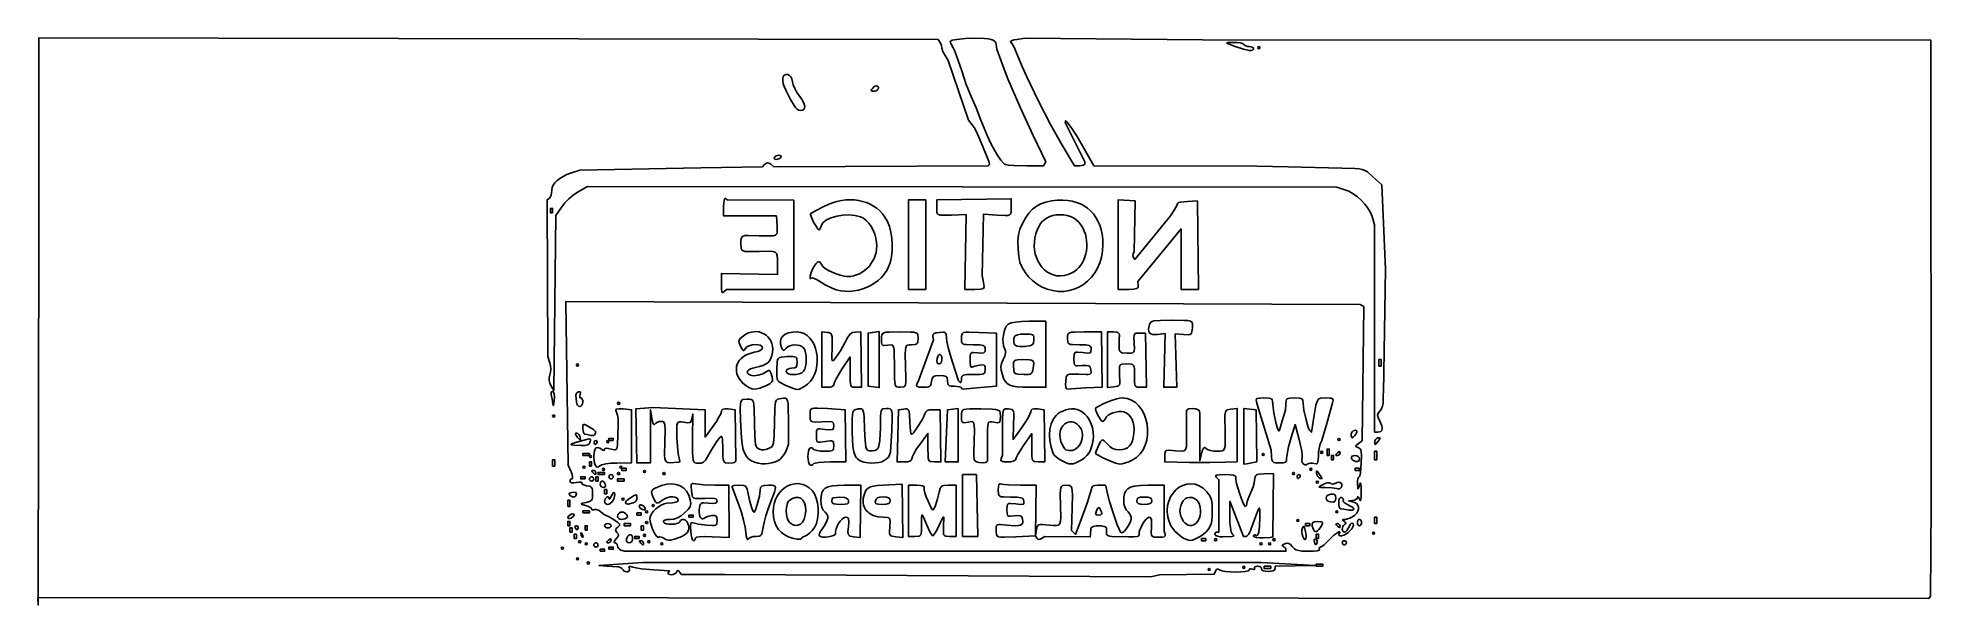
# Model space of a CAD drawing. Extents: x 73.9 to 125.1, y 101.6 to 117.
import ezdxf

# ---------------------------------------------------------------- set-up
doc = ezdxf.new("R2010")
doc.units = 0
doc.layers.add('LAYER_1', color=7, linetype='CONTINUOUS')

msp = doc.modelspace()

# ---------------------------------------------------------------- linework, layer by layer
at = {"layer": 'LAYER_1'}
for points in [[(125.102, 101.869), (125.064, 101.809), (73.874, 101.835), (73.882, 101.629), (73.896, 111.988), (73.903, 116.996), (98.242, 116.951), (98.294, 116.87), (98.331, 116.791), (98.347, 116.715), (98.372, 116.625), (98.432, 116.513), (98.517, 116.385), (99.067, 114.77), (99.169, 114.641), (99.218, 114.565), (99.278, 114.453), (99.4, 114.18), (99.593, 113.717), (99.628, 113.616), (99.632, 113.579), (99.625, 113.557), (99.595, 113.527), (93.799, 113.5), (93.712, 113.571), (93.667, 113.602), (93.629, 113.613), (93.594, 113.603), (93.556, 113.573), (93.486, 113.505), (91.819, 113.478), (88.54, 113.412), (88.318, 113.336), (88.196, 113.29), (88.091, 113.24), (88.001, 113.187), (87.927, 113.13), (87.869, 113.07), (87.827, 113.006), (87.8, 112.938), (87.788, 112.866), (87.78, 112.795), (87.765, 112.731), (87.744, 112.681), (87.721, 112.652), (87.661, 112.61), (87.681, 108.366), (87.735, 108.193), (87.754, 108.11), (87.76, 108.025), (87.754, 107.941), (87.736, 107.865), (87.716, 107.788), (87.713, 107.715), (87.728, 107.646), (87.76, 107.577), (87.837, 107.443), (87.896, 112.182), (88.055, 112.42), (88.139, 112.524), (88.247, 112.633), (88.367, 112.734), (88.484, 112.813), (88.752, 112.968), (109.034, 112.948), (109.254, 112.883), (109.365, 112.839), (109.479, 112.774), (109.591, 112.692), (109.698, 112.596), (109.795, 112.491), (109.878, 112.381), (109.945, 112.269), (109.989, 112.159), (110.059, 111.929), (110.059, 106.318), (110.143, 106.318), (110.19, 106.322), (110.226, 106.337), (110.25, 106.36), (110.263, 106.392), (110.265, 106.434), (110.256, 106.484), (110.204, 106.61), (110.155, 106.711), (110.138, 106.778), (110.143, 106.806), (110.156, 106.833), (110.206, 106.895), (110.243, 106.949), (110.271, 107.018), (110.289, 107.092), (110.292, 107.164), (110.287, 107.288), (110.29, 107.356), (110.3, 107.385), (110.357, 110.731), (110.257, 113.012), (110.014, 113.235), (109.864, 113.364), (109.798, 113.404), (109.726, 113.432), (109.636, 113.449), (109.52, 113.459), (109.168, 113.468), (107.717, 113.499), (106.868, 113.52), (102.456, 113.529), (102.189, 114.005), (102.005, 114.319), (101.845, 114.567), (101.731, 114.717), (101.699, 114.744), (101.69, 114.744), (101.687, 114.735), (101.686, 114.7), (102.213, 113.641), (102.213, 113.585), (102.202, 113.563), (102.172, 113.546), (102.128, 113.534), (102.075, 113.529), (101.937, 113.529), (101.599, 114.092), (101.284, 114.652), (100.949, 115.302), (100.644, 115.939), (100.52, 116.22), (100.423, 116.458), (100.3, 116.741), (100.248, 116.836), (100.212, 116.881), (100.204, 116.89), (100.205, 116.899), (100.233, 116.919), (100.292, 116.938), (100.375, 116.955), (100.602, 116.989), (105.404, 116.943), (125.112, 116.934), (125.123, 104.327)], [(101.159, 113.635), (101.093, 113.529), (100.643, 113.53), (100.288, 113.54), (100.152, 113.551), (100.069, 113.564), (100.042, 113.576), (100.011, 113.601), (99.939, 113.681), (99.857, 113.8), (99.768, 113.952), (99.674, 114.13), (99.579, 114.33), (99.487, 114.545), (99.399, 114.77), (99.27, 115.099), (99.138, 115.404), (99.006, 115.735), (98.876, 116.125), (98.754, 116.484), (98.693, 116.635), (98.642, 116.739), (98.583, 116.844), (98.573, 116.878), (98.575, 116.902), (98.593, 116.919), (98.627, 116.932), (98.749, 116.955), (98.986, 116.98), (99.254, 116.988), (99.502, 116.98), (99.603, 116.969), (99.68, 116.954), (99.733, 116.933), (99.775, 116.899), (99.802, 116.858), (99.812, 116.812), (99.835, 116.693), (99.9, 116.489), (100, 116.215), (100.13, 115.887), (100.452, 115.132), (100.815, 114.347)], [(106.282, 116.763), (106.117, 116.823), (106.057, 116.854), (106.065, 116.862), (106.097, 116.867), (106.235, 116.871), (106.333, 116.868), (106.419, 116.857), (106.483, 116.84), (106.516, 116.818), (106.539, 116.795), (106.575, 116.777), (106.619, 116.765), (106.666, 116.76), (106.71, 116.756), (106.747, 116.743), (106.771, 116.725), (106.78, 116.702), (106.773, 116.677), (106.75, 116.661), (106.713, 116.654), (106.66, 116.657), (106.505, 116.691)], [(106.897, 116.731), (106.906, 116.752), (106.926, 116.76), (106.947, 116.752), (106.956, 116.731), (106.947, 116.711), (106.926, 116.702), (106.906, 116.711)], [(94.343, 115.159), (94.245, 115.329), (94.128, 115.557), (94.083, 115.659), (94.053, 115.751), (94.038, 115.831), (94.037, 115.897), (94.05, 115.949), (94.078, 115.984), (94.12, 116.001), (94.176, 115.999), (94.22, 115.98), (94.256, 115.94), (94.282, 115.882), (94.297, 115.808), (94.318, 115.723), (94.362, 115.621), (94.422, 115.515), (94.492, 115.416), (94.551, 115.336), (94.594, 115.262), (94.621, 115.197), (94.632, 115.14), (94.627, 115.094), (94.606, 115.059), (94.569, 115.037), (94.516, 115.029), (94.475, 115.04), (94.428, 115.067), (94.383, 115.109)], [(96.474, 115.634), (96.506, 115.665), (96.54, 115.686), (96.573, 115.694), (96.599, 115.688), (96.62, 115.669), (96.629, 115.647), (96.627, 115.624), (96.615, 115.601), (96.594, 115.581), (96.566, 115.564), (96.532, 115.553), (96.493, 115.549), (96.45, 115.552), (96.433, 115.565), (96.441, 115.592)], [(93.81, 113.76), (93.831, 113.782), (93.861, 113.801), (93.897, 113.813), (93.934, 113.818), (93.965, 113.813), (93.985, 113.801), (93.993, 113.782), (93.985, 113.76), (93.964, 113.738), (93.934, 113.719), (93.898, 113.707), (93.861, 113.702), (93.83, 113.707), (93.81, 113.719), (93.803, 113.738)], [(87.808, 112.26), (87.749, 112.26), (87.749, 112.375), (87.808, 112.375)], [(92.375, 110.33), (92.375, 110.616), (93.898, 110.581), (93.898, 110.905), (93.897, 111.012), (93.89, 111.093), (93.871, 111.15), (93.835, 111.187), (93.776, 111.208), (93.688, 111.217), (93.4, 111.211), (93.112, 111.204), (93.023, 111.209), (92.964, 111.224), (92.928, 111.25), (92.91, 111.29), (92.902, 111.424), (92.903, 111.5), (92.91, 111.557), (92.928, 111.597), (92.965, 111.623), (93.024, 111.638), (93.113, 111.643), (93.403, 111.636), (93.693, 111.629), (93.781, 111.636), (93.839, 111.654), (93.874, 111.686), (93.889, 111.734), (93.886, 111.895), (93.868, 112.174), (92.434, 112.174), (92.434, 112.422), (92.438, 112.516), (92.448, 112.589), (92.464, 112.633), (92.474, 112.641), (92.484, 112.64), (92.533, 112.61), (94.337, 112.597), (94.337, 110.183), (92.516, 110.183), (92.445, 110.114), (92.427, 110.099), (92.411, 110.094), (92.399, 110.1), (92.39, 110.119), (92.378, 110.195)], [(95.372, 110.213), (95.187, 110.306), (95.014, 110.411), (94.948, 110.453), (94.888, 110.481), (94.841, 110.494), (94.813, 110.489), (94.792, 110.474), (94.779, 110.479), (94.775, 110.5), (94.779, 110.536), (94.81, 110.639), (94.865, 110.763), (94.935, 110.874), (94.966, 110.907), (94.996, 110.925), (95.023, 110.927), (95.047, 110.915), (95.07, 110.887), (95.091, 110.844), (95.125, 110.798), (95.188, 110.748), (95.274, 110.696), (95.375, 110.646), (95.484, 110.601), (95.594, 110.564), (95.696, 110.54), (95.784, 110.531), (95.87, 110.535), (95.954, 110.549), (96.035, 110.572), (96.112, 110.604), (96.185, 110.644), (96.253, 110.691), (96.316, 110.745), (96.374, 110.806), (96.426, 110.872), (96.471, 110.943), (96.509, 111.02), (96.54, 111.1), (96.563, 111.184), (96.577, 111.27), (96.582, 111.36), (96.578, 111.451), (96.559, 111.567), (96.527, 111.68), (96.483, 111.788), (96.429, 111.887), (96.366, 111.975), (96.296, 112.049), (96.221, 112.108), (96.141, 112.149), (95.996, 112.186), (95.834, 112.201), (95.666, 112.193), (95.502, 112.167), (95.352, 112.124), (95.226, 112.066), (95.175, 112.032), (95.134, 111.995), (95.104, 111.956), (95.086, 111.915), (95.052, 111.833), (95.032, 111.808), (95.014, 111.799), (94.991, 111.816), (94.956, 111.863), (94.874, 112.006), (94.805, 112.154), (94.788, 112.207), (94.789, 112.234), (95.149, 112.429), (95.266, 112.484), (95.385, 112.53), (95.505, 112.564), (95.624, 112.589), (95.743, 112.604), (95.86, 112.609), (95.975, 112.604), (96.088, 112.59), (96.196, 112.566), (96.301, 112.533), (96.401, 112.49), (96.495, 112.439), (96.583, 112.378), (96.665, 112.308), (96.739, 112.23), (96.805, 112.142), (96.871, 112.023), (96.924, 111.885), (96.964, 111.731), (96.989, 111.568), (97, 111.398), (96.997, 111.228), (96.977, 111.061), (96.942, 110.902), (96.903, 110.793), (96.851, 110.691), (96.786, 110.596), (96.71, 110.507), (96.624, 110.427), (96.529, 110.355), (96.427, 110.292), (96.319, 110.238), (96.205, 110.195), (96.088, 110.161), (95.968, 110.139), (95.847, 110.129), (95.725, 110.13), (95.605, 110.145), (95.487, 110.172)], [(97.44, 110.183), (97.44, 112.606), (97.909, 112.606), (97.909, 110.183)], [(98.963, 110.183), (99, 112.213), (98.601, 112.195), (98.37, 112.188), (98.299, 112.193), (98.252, 112.207), (98.224, 112.231), (98.209, 112.269), (98.206, 112.395), (98.21, 112.612), (100.222, 112.635), (100.222, 112.402), (100.216, 112.267), (100.202, 112.226), (100.174, 112.2), (100.129, 112.186), (100.062, 112.182), (99.844, 112.192), (99.467, 112.215), (99.431, 110.558), (99.469, 110.371), (99.486, 110.262), (99.483, 110.229), (99.468, 110.207), (99.438, 110.193), (99.391, 110.186), (99.235, 110.183)], [(101.04, 110.255), (100.922, 110.326), (100.804, 110.418), (100.694, 110.524), (100.605, 110.633), (100.516, 110.774), (100.459, 110.91), (100.426, 111.07), (100.407, 111.282), (100.401, 111.501), (100.415, 111.666), (100.458, 111.816), (100.535, 111.986), (100.615, 112.129), (100.702, 112.25), (100.799, 112.351), (100.906, 112.433), (101.026, 112.497), (101.16, 112.545), (101.31, 112.578), (101.478, 112.596), (101.615, 112.599), (101.746, 112.59), (101.869, 112.57), (101.985, 112.538), (102.094, 112.496), (102.194, 112.444), (102.287, 112.381), (102.371, 112.308), (102.446, 112.225), (102.512, 112.133), (102.569, 112.031), (102.616, 111.921), (102.654, 111.802), (102.681, 111.674), (102.698, 111.538), (102.704, 111.395), (102.695, 111.22), (102.668, 111.055), (102.622, 110.901), (102.56, 110.758), (102.484, 110.627), (102.394, 110.509), (102.291, 110.405), (102.178, 110.316), (102.055, 110.243), (101.924, 110.187), (101.786, 110.149), (101.642, 110.129), (101.495, 110.129), (101.344, 110.149), (101.192, 110.191)], [(104.818, 110.183), (104.818, 111.819), (103.653, 110.394), (103.661, 110.288), (103.655, 110.235), (103.64, 110.216), (103.617, 110.203), (103.534, 110.187), (103.395, 110.183), (103.12, 110.183), (103.12, 112.611), (103.574, 112.577), (103.553, 111.2), (103.523, 111.153), (103.513, 111.103), (103.529, 111.05), (103.565, 110.993), (104.534, 112.174), (104.632, 112.332), (104.702, 112.453), (104.73, 112.52), (104.751, 112.532), (104.808, 112.544), (104.995, 112.563), (105.261, 112.577), (105.287, 110.183)], [(101.861, 110.627), (101.76, 110.585), (101.658, 110.558), (101.556, 110.547), (101.457, 110.553), (101.361, 110.575), (101.272, 110.611), (101.19, 110.659), (101.116, 110.718), (101.05, 110.788), (100.992, 110.867), (100.943, 110.953), (100.904, 111.047), (100.874, 111.146), (100.855, 111.249), (100.846, 111.356), (100.848, 111.464), (100.861, 111.574), (100.887, 111.684), (100.924, 111.792), (100.974, 111.898), (101.018, 111.966), (101.07, 112.027), (101.129, 112.079), (101.196, 112.122), (101.269, 112.157), (101.348, 112.182), (101.432, 112.197), (101.52, 112.202), (101.633, 112.197), (101.735, 112.182), (101.827, 112.155), (101.91, 112.117), (101.984, 112.068), (102.049, 112.007), (102.107, 111.933), (102.159, 111.847), (102.197, 111.762), (102.228, 111.675), (102.25, 111.586), (102.263, 111.497), (102.269, 111.407), (102.267, 111.318), (102.258, 111.23), (102.241, 111.144), (102.217, 111.061), (102.185, 110.982), (102.147, 110.907), (102.103, 110.838), (102.052, 110.774), (101.994, 110.718), (101.931, 110.668)], [(107.829, 103.215), (107.781, 103.269), (107.733, 103.3), (107.682, 103.307), (107.625, 103.292), (107.581, 103.271), (107.559, 103.251), (107.561, 103.234), (107.585, 103.22), (107.637, 103.185), (107.652, 103.162), (107.658, 103.14), (107.658, 103.087), (89.75, 103.087), (89.657, 103.122), (89.621, 103.142), (89.592, 103.17), (89.572, 103.203), (89.564, 103.237), (89.559, 103.269), (89.545, 103.294), (89.523, 103.311), (89.497, 103.318), (89.476, 103.325), (89.474, 103.346), (89.491, 103.379), (89.525, 103.422), (89.569, 103.477), (89.587, 103.52), (89.58, 103.559), (89.549, 103.599), (89.518, 103.638), (89.511, 103.671), (89.529, 103.704), (89.573, 103.742), (89.618, 103.783), (89.625, 103.802), (89.62, 103.822), (89.574, 103.87), (89.471, 103.94), (89.321, 104.03), (89.239, 104.068), (89.188, 104.094), (89.114, 104.158), (89.072, 104.19), (89.026, 104.212), (88.98, 104.222), (88.942, 104.217), (88.911, 104.209), (88.885, 104.21), (88.868, 104.219), (88.862, 104.236), (88.849, 104.259), (88.815, 104.284), (88.763, 104.309), (88.701, 104.33), (88.61, 104.357), (88.582, 104.374), (88.616, 104.389), (88.715, 104.409), (88.808, 104.434), (88.839, 104.451), (88.861, 104.472), (88.876, 104.501), (88.885, 104.538), (88.891, 104.645), (88.886, 104.752), (88.877, 104.788), (88.864, 104.815), (88.843, 104.835), (88.814, 104.849), (88.729, 104.865), (88.669, 104.876), (88.624, 104.893), (88.6, 104.914), (88.6, 104.936), (88.6, 104.955), (88.573, 104.964), (88.523, 104.964), (88.455, 104.954), (88.379, 104.943), (88.323, 104.945), (88.288, 104.958), (88.276, 104.984), (88.281, 105.009), (88.293, 105.029), (88.31, 105.043), (88.332, 105.048), (88.341, 105.052), (88.347, 105.063), (88.348, 105.104), (88.334, 105.164), (88.308, 105.237), (88.228, 105.425), (88.164, 109.856), (109.667, 109.775), (109.767, 109.714), (109.72, 106.08), (109.618, 106.006), (109.564, 105.965), (109.546, 105.938), (109.563, 105.917), (109.615, 105.895), (109.643, 105.881), (109.665, 105.861), (109.682, 105.832), (109.693, 105.793), (109.703, 105.673), (109.698, 105.482), (109.673, 105.216), (109.655, 105.136), (109.645, 105.114), (109.636, 105.106), (109.619, 105.091), (109.606, 105.051), (109.598, 104.991), (109.596, 104.919), (109.601, 104.818), (109.608, 104.779), (109.623, 104.8), (109.649, 104.875), (109.672, 104.929), (109.68, 104.933), (109.686, 104.921), (109.695, 104.847), (109.698, 104.702), (109.696, 104.563), (109.687, 104.485), (109.681, 104.468), (109.672, 104.465), (109.649, 104.5), (109.612, 104.561), (109.6, 104.563), (109.595, 104.544), (109.583, 104.515), (109.553, 104.49), (109.51, 104.472), (109.459, 104.464), (109.36, 104.454), (109.456, 104.431), (109.521, 104.41), (109.571, 104.378), (109.605, 104.335), (109.623, 104.286), (109.624, 104.232), (109.608, 104.176), (109.574, 104.121), (109.522, 104.068), (109.46, 104.024), (109.391, 103.988), (109.325, 103.963), (109.269, 103.953), (109.217, 103.95), (109.194, 103.94), (109.199, 103.925), (109.231, 103.901), (109.263, 103.876), (109.276, 103.854), (109.27, 103.833), (109.245, 103.812), (109.219, 103.789), (109.199, 103.759), (109.182, 103.69), (109.185, 103.658), (109.196, 103.631), (109.214, 103.613), (109.24, 103.606), (109.269, 103.618), (109.303, 103.649), (109.337, 103.695), (109.368, 103.752), (109.399, 103.81), (109.428, 103.843), (109.455, 103.85), (109.477, 103.832), (109.484, 103.796), (109.47, 103.75), (109.439, 103.699), (109.395, 103.647), (109.342, 103.598), (109.283, 103.556), (109.222, 103.524), (109.164, 103.507), (109.125, 103.505), (109.098, 103.512), (109.087, 103.527), (109.093, 103.548), (109.114, 103.59), (109.113, 103.611), (109.094, 103.613), (109.059, 103.598), (108.958, 103.524), (108.837, 103.404), (108.691, 103.262), (108.632, 103.218), (108.593, 103.202), (108.572, 103.198), (108.559, 103.185), (108.557, 103.167), (108.566, 103.145), (108.568, 103.132), (108.558, 103.121), (108.502, 103.103), (108.402, 103.092), (108.262, 103.089), (108.088, 103.095), (107.97, 103.115), (107.926, 103.131), (107.89, 103.153)], [(101.159, 109.318), (101.159, 107.529), (100.716, 107.529), (100.534, 107.532), (100.387, 107.542), (100.271, 107.561), (100.181, 107.591), (100.112, 107.635), (100.059, 107.695), (100.017, 107.772), (99.982, 107.87), (99.951, 107.991), (99.945, 108.087), (99.963, 108.177), (100.008, 108.279), (100.05, 108.374), (100.068, 108.45), (100.064, 108.517), (100.038, 108.582), (100.012, 108.653), (100, 108.74), (99.999, 108.838), (100.01, 108.939), (100.03, 109.037), (100.06, 109.124), (100.097, 109.196), (100.141, 109.244), (100.216, 109.274), (100.34, 109.298), (100.504, 109.313), (100.701, 109.318)], [(104.662, 108.981), (104.701, 107.529), (104.35, 107.529), (104.389, 108.985), (104.183, 108.962), (104.107, 108.957), (104.046, 108.962), (104, 108.977), (103.967, 109.004), (103.948, 109.042), (103.941, 109.092), (103.947, 109.155), (103.965, 109.231), (103.979, 109.266), (103.999, 109.294), (104.033, 109.314), (104.084, 109.328), (104.261, 109.343), (104.572, 109.347), (104.904, 109.343), (105.005, 109.336), (105.072, 109.321), (105.111, 109.297), (105.13, 109.261), (105.128, 109.145), (105.114, 109.031), (105.102, 108.996), (105.083, 108.973), (105.055, 108.96), (105.014, 108.955), (104.887, 108.962)], [(93.593, 107.574), (93.417, 107.506), (93.332, 107.484), (93.264, 107.475), (93.197, 107.487), (93.117, 107.522), (93.034, 107.574), (92.956, 107.64), (92.9, 107.703), (92.854, 107.767), (92.82, 107.832), (92.797, 107.897), (92.784, 107.962), (92.781, 108.026), (92.788, 108.089), (92.805, 108.149), (92.832, 108.207), (92.868, 108.261), (92.914, 108.311), (92.968, 108.356), (93.03, 108.396), (93.102, 108.43), (93.181, 108.457), (93.268, 108.477), (93.359, 108.499), (93.429, 108.527), (93.472, 108.562), (93.488, 108.599), (93.483, 108.621), (93.471, 108.64), (93.426, 108.667), (93.361, 108.683), (93.285, 108.686), (93.205, 108.677), (93.13, 108.657), (93.068, 108.626), (93.027, 108.583), (92.995, 108.536), (92.981, 108.527), (92.967, 108.528), (92.937, 108.564), (92.895, 108.646), (92.858, 108.738), (92.852, 108.772), (92.854, 108.801), (92.866, 108.828), (92.888, 108.855), (92.963, 108.918), (93.036, 108.965), (93.109, 109.001), (93.183, 109.024), (93.257, 109.036), (93.329, 109.037), (93.399, 109.028), (93.465, 109.009), (93.528, 108.981), (93.585, 108.944), (93.636, 108.899), (93.68, 108.846), (93.716, 108.786), (93.743, 108.719), (93.76, 108.646), (93.766, 108.567), (93.761, 108.483), (93.743, 108.392), (93.717, 108.314), (93.681, 108.249), (93.633, 108.196), (93.573, 108.152), (93.498, 108.117), (93.407, 108.09), (93.299, 108.069), (93.223, 108.052), (93.162, 108.029), (93.117, 108.002), (93.088, 107.972), (93.077, 107.941), (93.084, 107.91), (93.112, 107.881), (93.16, 107.857), (93.202, 107.847), (93.254, 107.844), (93.373, 107.859), (93.494, 107.896), (93.547, 107.921), (93.592, 107.95), (93.648, 107.985), (93.669, 107.987), (93.687, 107.979), (93.718, 107.925), (93.75, 107.815), (93.762, 107.736), (93.758, 107.705), (93.745, 107.678), (93.692, 107.628)], [(94.706, 107.615), (94.631, 107.559), (94.556, 107.514), (94.489, 107.483), (94.439, 107.472), (94.383, 107.481), (94.302, 107.505), (94.106, 107.585), (93.969, 107.656), (93.927, 107.688), (93.899, 107.725), (93.883, 107.772), (93.876, 107.834), (93.877, 108.024), (93.887, 108.212), (93.899, 108.271), (93.919, 108.31), (93.952, 108.335), (94, 108.349), (94.156, 108.36), (94.306, 108.362), (94.354, 108.357), (94.387, 108.346), (94.408, 108.328), (94.419, 108.3), (94.425, 108.209), (94.419, 108.128), (94.397, 108.079), (94.378, 108.064), (94.352, 108.055), (94.278, 108.048), (94.217, 108.043), (94.171, 108.025), (94.142, 107.998), (94.132, 107.962), (94.136, 107.941), (94.148, 107.924), (94.191, 107.896), (94.254, 107.88), (94.329, 107.875), (94.409, 107.88), (94.486, 107.897), (94.553, 107.924), (94.601, 107.963), (94.632, 108.018), (94.655, 108.094), (94.668, 108.183), (94.673, 108.279), (94.668, 108.376), (94.655, 108.465), (94.632, 108.541), (94.601, 108.596), (94.557, 108.633), (94.5, 108.66), (94.435, 108.675), (94.365, 108.68), (94.295, 108.674), (94.229, 108.657), (94.172, 108.629), (94.127, 108.591), (94.084, 108.544), (94.055, 108.531), (94.032, 108.551), (94.007, 108.605), (93.978, 108.702), (93.974, 108.786), (93.993, 108.859), (94.036, 108.919), (94.101, 108.967), (94.189, 109.001), (94.299, 109.022), (94.43, 109.029), (94.529, 109.018), (94.62, 108.985), (94.701, 108.932), (94.773, 108.864), (94.834, 108.781), (94.885, 108.686), (94.924, 108.581), (94.953, 108.47), (94.969, 108.354), (94.972, 108.235), (94.963, 108.117), (94.94, 108.002), (94.904, 107.892), (94.853, 107.789), (94.787, 107.696)], [(96.153, 109.029), (96.171, 107.529), (96.015, 107.529), (95.964, 107.53), (95.926, 107.536), (95.898, 107.552), (95.879, 107.582), (95.868, 107.632), (95.862, 107.705), (95.859, 107.941), (95.859, 108.353), (95.64, 108.021), (95.485, 107.763), (95.437, 107.666), (95.42, 107.609), (95.409, 107.576), (95.376, 107.551), (95.326, 107.535), (95.259, 107.529), (95.098, 107.529), (95.098, 109.034), (95.24, 109.017), (95.286, 109.01), (95.32, 108.999), (95.345, 108.979), (95.361, 108.947), (95.371, 108.896), (95.374, 108.824), (95.371, 108.597), (95.365, 108.365), (95.368, 108.299), (95.375, 108.261), (95.387, 108.249), (95.408, 108.26), (95.474, 108.337), (95.596, 108.519), (95.725, 108.753), (95.797, 108.886), (95.862, 108.97), (95.894, 108.996), (95.928, 109.014), (96.006, 109.027)], [(96.65, 109.037), (96.65, 107.522), (96.348, 107.558), (96.348, 109)], [(97.362, 108.106), (97.371, 107.773), (97.368, 107.67), (97.359, 107.601), (97.341, 107.56), (97.313, 107.538), (97.221, 107.529), (97.167, 107.53), (97.128, 107.538), (97.099, 107.56), (97.08, 107.602), (97.068, 107.672), (97.062, 107.775), (97.06, 108.113), (97.057, 108.45), (97.05, 108.552), (97.038, 108.62), (97.017, 108.659), (96.986, 108.676), (96.884, 108.671), (96.787, 108.661), (96.756, 108.665), (96.734, 108.677), (96.72, 108.699), (96.713, 108.732), (96.708, 108.837), (96.709, 108.901), (96.716, 108.948), (96.735, 108.982), (96.771, 109.005), (96.83, 109.019), (96.918, 109.026), (97.206, 109.029), (97.494, 109.027), (97.582, 109.02), (97.642, 109.008), (97.677, 108.987), (97.696, 108.956), (97.704, 108.856), (97.698, 108.764), (97.689, 108.733), (97.674, 108.712), (97.651, 108.697), (97.619, 108.688), (97.523, 108.683), (97.463, 108.682), (97.418, 108.674), (97.387, 108.653), (97.367, 108.611), (97.356, 108.542), (97.353, 108.44)], [(99.82, 107.558), (99.392, 107.525), (98.919, 107.482), (98.888, 107.487), (98.878, 107.499), (98.875, 107.515), (98.86, 107.532), (98.819, 107.546), (98.686, 107.559), (98.589, 107.564), (98.555, 107.571), (98.531, 107.584), (98.514, 107.602), (98.504, 107.628), (98.496, 107.702), (98.488, 107.778), (98.477, 107.803), (98.459, 107.822), (98.397, 107.842), (98.289, 107.847), (98.181, 107.841), (98.144, 107.833), (98.116, 107.82), (98.096, 107.799), (98.082, 107.772), (98.066, 107.688), (98.049, 107.604), (98.035, 107.576), (98.015, 107.556), (97.987, 107.543), (97.95, 107.534), (97.84, 107.529), (97.735, 107.533), (97.679, 107.548), (97.666, 107.561), (97.662, 107.578), (97.677, 107.63), (97.722, 107.731), (98.115, 108.814), (98.1, 108.907), (98.103, 108.951), (98.132, 108.983), (98.188, 109.005), (98.275, 109.018), (98.378, 109.024), (98.411, 109.019), (98.435, 109.008), (98.451, 108.989), (98.46, 108.962), (98.466, 108.874), (98.479, 108.771), (98.515, 108.611), (98.568, 108.416), (98.632, 108.207), (98.798, 107.701), (98.836, 107.663), (98.851, 107.659), (98.864, 107.673), (98.875, 107.75), (98.877, 107.788), (98.884, 107.818), (98.9, 107.84), (98.927, 107.855), (99.024, 107.872), (99.197, 107.875), (99.375, 107.879), (99.432, 107.885), (99.471, 107.896), (99.497, 107.914), (99.511, 107.938), (99.519, 108.016), (99.513, 108.088), (99.505, 108.111), (99.491, 108.126), (99.444, 108.138), (99.362, 108.128), (99.237, 108.1), (99.157, 108.071), (99.147, 108.07), (99.138, 108.077), (99.123, 108.116), (99.113, 108.18), (99.109, 108.264), (99.113, 108.392), (99.12, 108.43), (99.135, 108.455), (99.16, 108.469), (99.196, 108.473), (99.314, 108.463), (99.421, 108.455), (99.483, 108.465), (99.501, 108.479), (99.512, 108.499), (99.519, 108.561), (99.517, 108.598), (99.509, 108.626), (99.493, 108.648), (99.466, 108.663), (99.369, 108.679), (99.197, 108.683), (99.012, 108.686), (98.954, 108.693), (98.916, 108.706), (98.892, 108.726), (98.88, 108.758), (98.875, 108.859), (98.876, 108.916), (98.882, 108.96), (98.9, 108.99), (98.934, 109.01), (98.99, 109.021), (99.074, 109.024), (99.347, 109.017), (99.82, 109)], [(100.303, 108.709), (100.292, 108.75), (100.288, 108.798), (100.291, 108.844), (100.301, 108.885), (100.332, 108.923), (100.389, 108.95), (100.474, 108.966), (100.588, 108.972), (100.728, 108.968), (100.772, 108.961), (100.802, 108.948), (100.821, 108.929), (100.831, 108.901), (100.834, 108.813), (100.823, 108.727), (100.81, 108.698), (100.789, 108.677), (100.757, 108.662), (100.714, 108.651), (100.582, 108.636), (100.467, 108.633), (100.385, 108.643), (100.332, 108.668)], [(102.685, 107.534), (102.229, 107.514), (101.726, 107.483), (101.709, 107.496), (101.698, 107.538), (101.693, 107.603), (101.697, 107.685), (101.712, 107.808), (101.728, 107.845), (101.755, 107.87), (101.797, 107.883), (101.859, 107.888), (102.056, 107.883), (102.247, 107.876), (102.307, 107.879), (102.347, 107.888), (102.371, 107.903), (102.382, 107.926), (102.378, 108.001), (102.361, 108.071), (102.346, 108.093), (102.324, 108.109), (102.255, 108.122), (102.139, 108.116), (102.014, 108.109), (101.975, 108.114), (101.949, 108.126), (101.932, 108.149), (101.924, 108.184), (101.92, 108.298), (101.923, 108.414), (101.932, 108.448), (101.949, 108.47), (101.977, 108.481), (102.019, 108.483), (102.154, 108.468), (102.279, 108.455), (102.35, 108.462), (102.369, 108.475), (102.381, 108.495), (102.388, 108.56), (102.386, 108.597), (102.379, 108.626), (102.363, 108.648), (102.336, 108.663), (102.239, 108.679), (102.066, 108.683), (101.881, 108.686), (101.824, 108.693), (101.786, 108.705), (101.762, 108.726), (101.75, 108.757), (101.744, 108.856), (101.745, 108.913), (101.751, 108.956), (101.769, 108.987), (101.802, 109.008), (101.857, 109.02), (101.939, 109.027), (102.207, 109.029), (102.67, 109.029)], [(103.855, 109), (103.881, 107.529), (103.72, 107.529), (103.629, 107.536), (103.601, 107.549), (103.581, 107.573), (103.569, 107.611), (103.563, 107.667), (103.559, 107.847), (103.556, 108.03), (103.548, 108.086), (103.533, 108.124), (103.508, 108.147), (103.471, 108.159), (103.35, 108.164), (103.229, 108.159), (103.193, 108.148), (103.169, 108.126), (103.156, 108.09), (103.151, 108.036), (103.157, 107.861), (103.164, 107.688), (103.16, 107.633), (103.149, 107.596), (103.129, 107.571), (103.099, 107.556), (103.001, 107.541), (102.827, 107.524), (102.827, 109.029), (102.993, 109.029), (103.082, 109.024), (103.11, 109.015), (103.13, 108.999), (103.143, 108.976), (103.149, 108.943), (103.148, 108.842), (103.141, 108.623), (103.147, 108.554), (103.162, 108.507), (103.188, 108.477), (103.229, 108.461), (103.359, 108.452), (103.48, 108.457), (103.516, 108.467), (103.54, 108.487), (103.553, 108.519), (103.558, 108.568), (103.551, 108.726), (103.545, 108.881), (103.548, 108.929), (103.559, 108.963), (103.577, 108.983), (103.604, 108.995), (103.694, 109)], [(88.51, 108.135), (88.502, 108.115), (88.481, 108.106), (88.461, 108.115), (88.452, 108.135), (88.461, 108.155), (88.481, 108.164), (88.502, 108.155)], [(98.216, 108.307), (98.231, 108.361), (98.251, 108.4), (98.274, 108.42), (98.296, 108.419), (98.322, 108.394), (98.339, 108.358), (98.347, 108.316), (98.346, 108.273), (98.337, 108.231), (98.321, 108.197), (98.298, 108.173), (98.268, 108.164), (98.235, 108.173), (98.215, 108.2), (98.209, 108.244)], [(100.319, 107.914), (100.304, 107.942), (100.292, 107.989), (100.28, 108.116), (100.286, 108.206), (100.297, 108.235), (100.317, 108.255), (100.348, 108.268), (100.393, 108.275), (100.534, 108.279), (100.712, 108.274), (100.767, 108.264), (100.804, 108.247), (100.824, 108.219), (100.832, 108.178), (100.82, 108.049), (100.8, 107.955), (100.784, 107.925), (100.763, 107.903), (100.734, 107.889), (100.694, 107.88), (100.576, 107.875), (100.411, 107.887), (100.352, 107.899)], [(110.235, 108.106), (110.176, 108.106), (110.176, 108.222), (110.176, 108.279), (110.235, 108.279), (110.235, 108.164)], [(87.818, 107.077), (87.8, 107.213), (87.772, 107.323), (87.764, 107.358), (87.767, 107.387), (87.781, 107.407), (87.805, 107.414), (87.82, 107.41), (87.833, 107.398), (87.85, 107.352), (87.856, 107.275), (87.851, 107.169), (87.832, 107.041), (87.828, 107.034), (87.824, 107.037)], [(88.628, 107.125), (88.621, 107.08), (88.602, 107.044), (88.574, 107.019), (88.54, 107.01), (88.505, 107.019), (88.478, 107.044), (88.459, 107.08), (88.452, 107.125), (88.448, 107.227), (88.437, 107.308), (88.438, 107.336), (88.451, 107.364), (88.474, 107.387), (88.505, 107.403), (88.54, 107.409), (88.559, 107.4), (88.562, 107.376), (88.551, 107.335), (88.541, 107.299), (88.542, 107.269), (88.552, 107.248), (88.571, 107.241), (88.593, 107.232), (88.611, 107.207), (88.623, 107.17)], [(89.623, 107.097), (89.614, 107.076), (89.594, 107.068), (89.573, 107.076), (89.564, 107.097), (89.573, 107.117), (89.594, 107.125), (89.614, 107.117)], [(93.906, 105.54), (93.831, 105.507), (93.74, 105.481), (93.645, 105.462), (93.558, 105.455), (93.47, 105.461), (93.371, 105.479), (93.276, 105.506), (93.194, 105.539), (93.12, 105.587), (93.058, 105.651), (93.009, 105.735), (92.97, 105.845), (92.94, 105.985), (92.919, 106.161), (92.894, 106.635), (92.888, 106.969), (92.892, 107.071), (92.904, 107.14), (92.926, 107.182), (92.96, 107.203), (93.071, 107.212), (93.135, 107.211), (93.183, 107.202), (93.218, 107.177), (93.242, 107.13), (93.257, 107.052), (93.265, 106.935), (93.274, 106.555), (93.282, 106.194), (93.3, 105.991), (93.316, 105.933), (93.338, 105.895), (93.368, 105.871), (93.406, 105.853), (93.466, 105.84), (93.534, 105.84), (93.604, 105.853), (93.67, 105.878), (93.714, 105.902), (93.748, 105.93), (93.773, 105.969), (93.791, 106.026), (93.809, 106.223), (93.815, 106.579), (93.821, 106.945), (93.829, 107.058), (93.843, 107.135), (93.865, 107.183), (93.898, 107.21), (94.005, 107.23), (94.066, 107.235), (94.112, 107.231), (94.145, 107.21), (94.167, 107.167), (94.181, 107.093), (94.187, 106.982), (94.19, 106.618), (94.19, 105.989), (94.126, 105.806), (94.088, 105.728), (94.034, 105.652), (93.971, 105.586)], [(103.496, 105.553), (103.408, 105.514), (103.315, 105.482), (103.229, 105.46), (103.161, 105.452), (103.049, 105.474), (102.888, 105.534), (102.701, 105.621), (102.509, 105.727), (102.507, 105.749), (102.521, 105.798), (102.583, 105.946), (102.642, 106.062), (102.665, 106.092), (102.687, 106.105), (102.71, 106.101), (102.738, 106.081), (102.818, 105.994), (102.891, 105.923), (102.967, 105.874), (103.05, 105.846), (103.143, 105.837), (103.231, 105.843), (103.306, 105.862), (103.37, 105.894), (103.424, 105.94), (103.467, 106.001), (103.501, 106.078), (103.527, 106.171), (103.544, 106.282), (103.55, 106.389), (103.544, 106.489), (103.525, 106.58), (103.494, 106.661), (103.452, 106.731), (103.4, 106.79), (103.337, 106.835), (103.264, 106.867), (103.203, 106.877), (103.132, 106.874), (103.057, 106.86), (102.982, 106.837), (102.911, 106.807), (102.85, 106.771), (102.803, 106.73), (102.775, 106.687), (102.737, 106.63), (102.713, 106.613), (102.69, 106.606), (102.665, 106.621), (102.634, 106.659), (102.565, 106.778), (102.515, 106.902), (102.506, 106.947), (102.512, 106.97), (102.713, 107.081), (102.907, 107.167), (103.081, 107.221), (103.157, 107.236), (103.223, 107.241), (103.291, 107.237), (103.356, 107.226), (103.477, 107.183), (103.584, 107.115), (103.678, 107.026), (103.756, 106.92), (103.819, 106.799), (103.867, 106.667), (103.898, 106.528), (103.913, 106.384), (103.91, 106.24), (103.889, 106.099), (103.849, 105.964), (103.791, 105.838), (103.713, 105.726), (103.615, 105.63)], [(108.237, 105.448), (108.202, 105.434), (108.168, 105.433), (108.139, 105.445), (108.115, 105.47), (108.1, 105.503), (108.091, 105.544), (108.09, 105.586), (108.097, 105.625), (108.099, 105.691), (108.084, 105.805), (108.055, 105.952), (108.015, 106.116), (107.907, 106.52), (107.878, 106.433), (107.796, 106.17), (107.729, 105.921), (107.687, 105.719), (107.676, 105.597), (107.674, 105.538), (107.664, 105.518), (107.646, 105.503), (107.586, 105.486), (107.483, 105.481), (107.372, 105.486), (107.335, 105.494), (107.308, 105.509), (107.29, 105.53), (107.278, 105.561), (107.267, 105.654), (107.255, 105.827), (106.892, 107.039), (106.858, 107.14), (106.85, 107.191), (106.858, 107.209), (106.874, 107.222), (106.941, 107.237), (107.06, 107.241), (107.192, 107.237), (107.234, 107.229), (107.263, 107.214), (107.281, 107.192), (107.292, 107.158), (107.299, 107.053), (107.326, 106.836), (107.385, 106.577), (107.432, 106.416), (107.462, 106.35), (107.473, 106.35), (107.483, 106.369), (107.508, 106.462), (107.553, 106.623), (107.604, 106.768), (107.642, 106.911), (107.658, 107.07), (107.664, 107.165), (107.674, 107.195), (107.693, 107.216), (107.721, 107.229), (107.763, 107.237), (107.892, 107.241), (108.019, 107.237), (108.06, 107.229), (108.089, 107.217), (108.109, 107.199), (108.12, 107.173), (108.127, 107.093), (108.146, 106.911), (108.193, 106.681), (108.25, 106.474), (108.278, 106.4), (108.303, 106.357), (108.346, 106.31), (108.422, 106.775), (108.47, 107.044), (108.493, 107.127), (108.518, 107.183), (108.551, 107.216), (108.595, 107.234), (108.73, 107.241), (108.854, 107.237), (108.893, 107.231), (108.918, 107.221), (108.932, 107.205), (108.936, 107.182), (108.92, 107.111), (108.766, 106.548), (108.669, 106.213), (108.626, 106.089), (108.594, 106.016), (108.572, 105.958), (108.554, 105.875), (108.541, 105.778), (108.537, 105.677), (108.533, 105.554), (108.517, 105.486), (108.503, 105.469), (108.483, 105.461), (108.426, 105.467), (108.377, 105.475), (108.325, 105.474), (108.276, 105.465)], [(87.808, 106.75), (87.816, 106.771), (87.837, 106.779), (87.858, 106.771), (87.866, 106.75), (87.858, 106.73), (87.837, 106.722), (87.816, 106.73)], [(89.084, 105.406), (89.048, 105.376), (89.02, 105.367), (88.994, 105.378), (88.968, 105.409), (88.947, 105.458), (88.932, 105.522), (88.923, 105.671), (88.928, 105.744), (88.94, 105.808), (88.958, 105.858), (88.981, 105.887), (89.012, 105.896), (89.05, 105.892), (89.09, 105.878), (89.128, 105.854), (89.164, 105.829), (89.191, 105.819), (89.207, 105.824), (89.213, 105.845), (89.224, 105.868), (89.258, 105.878), (89.312, 105.874), (89.389, 105.856), (89.491, 105.834), (89.522, 105.841), (89.544, 105.865), (89.557, 105.91), (89.566, 105.982), (89.574, 106.221), (89.58, 106.522), (89.578, 106.686), (89.564, 106.776), (89.534, 106.855), (89.518, 106.91), (89.522, 106.928), (89.536, 106.939), (89.599, 106.948), (89.718, 106.942), (89.945, 106.923), (89.94, 105.481), (89.546, 105.478), (89.387, 105.471), (89.247, 105.455), (89.142, 105.433)], [(92.763, 105.539), (92.749, 105.507), (92.731, 105.495), (92.692, 105.486), (92.576, 105.478), (92.486, 105.487), (92.457, 105.503), (92.438, 105.533), (92.425, 105.581), (92.418, 105.651), (92.411, 105.877), (92.405, 106.103), (92.398, 106.165), (92.385, 106.196), (92.366, 106.198), (92.337, 106.173), (92.245, 106.05), (92.106, 105.839), (91.997, 105.643), (91.946, 105.553), (91.894, 105.499), (91.832, 105.473), (91.75, 105.471), (91.698, 105.476), (91.659, 105.488), (91.631, 105.515), (91.613, 105.564), (91.602, 105.644), (91.597, 105.762), (91.598, 106.146), (91.603, 106.808), (91.575, 106.676), (91.554, 106.609), (91.538, 106.588), (91.518, 106.574), (91.455, 106.566), (91.353, 106.581), (91.289, 106.592), (91.241, 106.594), (91.207, 106.584), (91.185, 106.556), (91.172, 106.504), (91.167, 106.425), (91.172, 106.164), (91.195, 105.815), (91.212, 105.686), (91.23, 105.611), (91.244, 105.571), (91.247, 105.538), (91.241, 105.514), (91.225, 105.504), (91.09, 105.489), (90.989, 105.483), (90.919, 105.494), (90.894, 105.507), (90.874, 105.528), (90.849, 105.593), (90.84, 105.696), (90.846, 106.044), (90.852, 106.356), (90.843, 106.524), (90.829, 106.568), (90.809, 106.593), (90.781, 106.604), (90.744, 106.606), (90.694, 106.6), (90.646, 106.585), (90.606, 106.562), (90.578, 106.534), (90.567, 106.522), (90.555, 106.519), (90.533, 106.541), (90.512, 106.599), (90.493, 106.693), (90.456, 106.923), (90.457, 105.481), (90.083, 105.481), (90.062, 106.947), (90.531, 106.981), (91.933, 106.923), (91.936, 106.18), (92.156, 106.48), (92.241, 106.603), (92.311, 106.718), (92.358, 106.811), (92.375, 106.87), (92.385, 106.911), (92.417, 106.936), (92.474, 106.945), (92.562, 106.942), (92.748, 106.923)], [(94.863, 105.451), (94.845, 105.431), (94.821, 105.42), (94.796, 105.418), (94.772, 105.426), (94.749, 105.456), (94.732, 105.509), (94.719, 105.654), (94.722, 105.73), (94.732, 105.799), (94.749, 105.852), (94.772, 105.883), (94.796, 105.891), (94.821, 105.889), (94.845, 105.877), (94.863, 105.857), (94.898, 105.834), (94.966, 105.816), (95.056, 105.803), (95.16, 105.798), (95.303, 105.802), (95.349, 105.809), (95.381, 105.821), (95.402, 105.84), (95.413, 105.867), (95.42, 105.95), (95.415, 106.034), (95.405, 106.059), (95.387, 106.075), (95.358, 106.082), (95.317, 106.082), (95.186, 106.065), (95.05, 106.047), (95.009, 106.047), (94.981, 106.057), (94.964, 106.078), (94.955, 106.112), (94.952, 106.225), (94.955, 106.338), (94.964, 106.372), (94.981, 106.393), (95.009, 106.404), (95.051, 106.406), (95.186, 106.391), (95.312, 106.378), (95.383, 106.386), (95.402, 106.399), (95.413, 106.42), (95.42, 106.489), (95.412, 106.558), (95.397, 106.58), (95.371, 106.595), (95.275, 106.605), (95.098, 106.597), (94.912, 106.589), (94.854, 106.593), (94.816, 106.605), (94.793, 106.628), (94.781, 106.663), (94.776, 106.779), (94.777, 106.846), (94.783, 106.896), (94.801, 106.93), (94.835, 106.952), (94.891, 106.963), (94.976, 106.966), (95.249, 106.952), (95.723, 106.923), (95.742, 105.51), (95.321, 105.51), (95.155, 105.505), (95.013, 105.493), (94.911, 105.474), (94.879, 105.463)], [(96.718, 105.515), (96.641, 105.494), (96.549, 105.481), (96.451, 105.476), (96.36, 105.481), (96.235, 105.504), (96.134, 105.54), (96.093, 105.564), (96.057, 105.595), (96.026, 105.631), (96, 105.673), (95.96, 105.782), (95.935, 105.924), (95.922, 106.106), (95.918, 106.334), (95.92, 106.675), (95.926, 106.78), (95.938, 106.852), (95.957, 106.897), (95.985, 106.922), (96.077, 106.942), (96.129, 106.946), (96.169, 106.943), (96.198, 106.925), (96.218, 106.887), (96.231, 106.82), (96.24, 106.72), (96.252, 106.393), (96.265, 106.087), (96.285, 105.914), (96.301, 105.866), (96.322, 105.836), (96.35, 105.82), (96.386, 105.813), (96.47, 105.808), (96.536, 105.818), (96.587, 105.849), (96.625, 105.903), (96.651, 105.984), (96.668, 106.097), (96.679, 106.431), (96.681, 106.732), (96.688, 106.825), (96.7, 106.887), (96.72, 106.925), (96.75, 106.944), (96.848, 106.952), (96.903, 106.951), (96.945, 106.943), (96.974, 106.921), (96.992, 106.878), (97, 106.808), (97.001, 106.703), (96.987, 106.361), (96.957, 105.77), (96.915, 105.672), (96.887, 105.629), (96.84, 105.585), (96.782, 105.546)], [(98.295, 106.923), (98.319, 105.51), (98.143, 105.51), (98.041, 105.516), (98.01, 105.53), (97.989, 105.558), (97.977, 105.604), (97.97, 105.673), (97.967, 105.896), (97.967, 106.282), (97.748, 105.982), (97.662, 105.859), (97.593, 105.745), (97.545, 105.654), (97.528, 105.596), (97.516, 105.558), (97.48, 105.531), (97.418, 105.515), (97.329, 105.51), (97.13, 105.51), (97.168, 106.923), (97.316, 106.941), (97.364, 106.946), (97.4, 106.944), (97.427, 106.932), (97.446, 106.904), (97.46, 106.859), (97.469, 106.79), (97.481, 106.57), (97.494, 106.349), (97.504, 106.289), (97.519, 106.261), (97.541, 106.264), (97.573, 106.295), (97.674, 106.437), (97.808, 106.651), (97.856, 106.743), (97.882, 106.808), (97.907, 106.862), (97.949, 106.898), (98.014, 106.917), (98.104, 106.923)], [(98.787, 106.957), (98.788, 105.51), (98.436, 105.51), (98.494, 106.923)], [(99.578, 105.529), (99.549, 105.501), (99.525, 105.491), (99.481, 105.487), (99.358, 105.495), (99.305, 105.504), (99.265, 105.517), (99.237, 105.542), (99.219, 105.585), (99.21, 105.652), (99.207, 105.751), (99.216, 106.07), (99.224, 106.389), (99.221, 106.486), (99.21, 106.549), (99.19, 106.585), (99.158, 106.599), (99.055, 106.587), (98.954, 106.571), (98.922, 106.573), (98.9, 106.584), (98.886, 106.606), (98.879, 106.64), (98.875, 106.753), (98.876, 106.819), (98.883, 106.869), (98.903, 106.904), (98.941, 106.928), (99.004, 106.941), (99.097, 106.947), (99.402, 106.944), (99.707, 106.936), (99.8, 106.927), (99.863, 106.912), (99.901, 106.889), (99.921, 106.854), (99.929, 106.743), (99.925, 106.637), (99.917, 106.605), (99.904, 106.584), (99.882, 106.573), (99.851, 106.571), (99.753, 106.586), (99.695, 106.596), (99.652, 106.597), (99.62, 106.583), (99.599, 106.548), (99.587, 106.486), (99.58, 106.39), (99.578, 106.075)], [(101.112, 106.923), (101.129, 105.51), (100.954, 105.51), (100.852, 105.516), (100.821, 105.53), (100.8, 105.558), (100.787, 105.604), (100.781, 105.672), (100.778, 105.894), (100.778, 106.277), (100.558, 105.952), (100.403, 105.705), (100.356, 105.617), (100.339, 105.569), (100.322, 105.546), (100.277, 105.527), (100.21, 105.515), (100.128, 105.51), (100.025, 105.514), (99.966, 105.528), (99.951, 105.54), (99.944, 105.556), (99.952, 105.601), (99.987, 105.693), (99.987, 106.326), (99.99, 106.692), (99.996, 106.804), (100.007, 106.879), (100.026, 106.922), (100.054, 106.942), (100.144, 106.942), (100.234, 106.924), (100.261, 106.906), (100.279, 106.874), (100.289, 106.824), (100.292, 106.752), (100.287, 106.52), (100.272, 106.116), (100.51, 106.443), (100.603, 106.578), (100.679, 106.702), (100.73, 106.802), (100.749, 106.865), (100.758, 106.909), (100.788, 106.935), (100.844, 106.945), (100.93, 106.942)], [(102.132, 105.562), (101.971, 105.485), (101.897, 105.461), (101.841, 105.453), (101.781, 105.46), (101.712, 105.481), (101.564, 105.553), (101.495, 105.598), (101.434, 105.646), (101.387, 105.693), (101.359, 105.738), (101.3, 105.907), (101.265, 106.076), (101.254, 106.24), (101.266, 106.394), (101.301, 106.536), (101.357, 106.66), (101.393, 106.715), (101.435, 106.764), (101.481, 106.807), (101.533, 106.843), (101.615, 106.887), (101.697, 106.919), (101.777, 106.939), (101.855, 106.947), (101.931, 106.944), (102.004, 106.929), (102.074, 106.901), (102.141, 106.862), (102.213, 106.804), (102.275, 106.736), (102.328, 106.659), (102.37, 106.575), (102.403, 106.486), (102.427, 106.392), (102.441, 106.297), (102.445, 106.2), (102.439, 106.103), (102.424, 106.008), (102.399, 105.917), (102.365, 105.831), (102.321, 105.75), (102.267, 105.678), (102.204, 105.615)], [(106.341, 105.515), (106.019, 105.498), (105.598, 105.49), (105.038, 105.496), (104.379, 105.51), (104.379, 105.539), (104.379, 105.703), (104.386, 105.778), (104.399, 105.801), (104.422, 105.815), (104.51, 105.824), (104.672, 105.812), (104.841, 105.801), (104.893, 105.808), (104.929, 105.83), (104.951, 105.868), (104.962, 105.927), (104.97, 106.123), (104.966, 106.707), (104.964, 106.846), (104.969, 106.889), (104.982, 106.919), (105.003, 106.937), (105.034, 106.947), (105.136, 106.952), (105.208, 106.947), (105.266, 106.932), (105.304, 106.909), (105.319, 106.88), (105.323, 106.808), (105.326, 105.539), (105.354, 105.654), (105.393, 105.805), (105.426, 105.883), (105.442, 105.897), (105.46, 105.899), (105.505, 105.866), (105.55, 105.84), (105.62, 105.818), (105.707, 105.804), (105.801, 105.798), (105.876, 105.8), (105.932, 105.807), (105.972, 105.828), (105.998, 105.869), (106.012, 105.936), (106.017, 106.036), (106.011, 106.361), (106.004, 106.686), (106.008, 106.787), (106.018, 106.855), (106.037, 106.898), (106.068, 106.922), (106.168, 106.94), (106.341, 106.957)], [(106.868, 105.513), (106.78, 105.489), (106.604, 105.459), (106.516, 105.452), (106.516, 106.957), (106.848, 106.923)], [(88.825, 106.049), (88.801, 105.999), (88.757, 105.967), (88.685, 105.951), (88.581, 105.949), (88.395, 105.958), (88.309, 105.973), (88.302, 105.984), (88.32, 105.997), (88.423, 106.031), (88.726, 106.117), (88.789, 106.132), (88.824, 106.128), (88.834, 106.101)], [(88.556, 106.173), (88.565, 106.109), (88.56, 106.087), (88.481, 106.173), (88.442, 106.227), (88.426, 106.263), (88.433, 106.283), (88.463, 106.289), (88.494, 106.28), (88.521, 106.255), (88.543, 106.218)], [(88.938, 106.239), (88.916, 106.226), (88.885, 106.22), (88.851, 106.221), (88.816, 106.229), (88.743, 106.251), (88.681, 106.26), (88.66, 106.272), (88.643, 106.303), (88.632, 106.35), (88.628, 106.408), (88.63, 106.491), (88.637, 106.514), (88.65, 106.524), (88.67, 106.522), (88.702, 106.51), (88.803, 106.453), (88.911, 106.385), (88.965, 106.333), (88.974, 106.309), (88.972, 106.287)], [(89.001, 106.018), (88.979, 105.987), (88.962, 105.977), (88.947, 105.987), (88.934, 106.018), (88.93, 106.045), (88.937, 106.067), (88.953, 106.081), (88.977, 106.087), (89, 106.082), (89.012, 106.067), (89.013, 106.045)], [(89.33, 106.058), (89.322, 106.038), (89.301, 106.029), (89.28, 106.038), (89.272, 106.058), (89.28, 106.078), (89.301, 106.087), (89.322, 106.078)], [(89.447, 106.087), (89.33, 106.087), (89.33, 106.145), (89.447, 106.145)], [(101.703, 105.836), (101.671, 105.862), (101.635, 105.913), (101.599, 105.982), (101.568, 106.06), (101.544, 106.158), (101.538, 106.251), (101.548, 106.338), (101.574, 106.417), (101.615, 106.484), (101.669, 106.538), (101.735, 106.576), (101.812, 106.595), (101.875, 106.593), (101.937, 106.575), (101.994, 106.543), (102.046, 106.499), (102.09, 106.445), (102.124, 106.383), (102.146, 106.315), (102.154, 106.244), (102.144, 106.139), (102.115, 106.044), (102.071, 105.962), (102.013, 105.896), (101.945, 105.848), (101.869, 105.82), (101.787, 105.815)], [(109.122, 106.116), (109.114, 106.095), (109.093, 106.087), (109.072, 106.095), (109.064, 106.116), (109.072, 106.136), (109.093, 106.145), (109.114, 106.136)], [(109.526, 106.224), (109.482, 106.175), (109.455, 106.158), (109.438, 106.172), (109.426, 106.217), (109.425, 106.255), (109.433, 106.292), (109.45, 106.324), (109.474, 106.347), (109.51, 106.364), (109.539, 106.37), (109.56, 106.364), (109.573, 106.349), (109.576, 106.326), (109.57, 106.296), (109.553, 106.262)], [(110.061, 106.041), (110.067, 106.081), (110.086, 106.116), (110.114, 106.142), (110.148, 106.157), (110.193, 106.162), (110.204, 106.159), (110.208, 106.151), (110.194, 106.119), (110.15, 106.058), (110.104, 106.001), (110.078, 105.98), (110.07, 105.982), (110.065, 105.994)], [(88.803, 105.683), (88.686, 105.683), (88.628, 105.683), (88.628, 105.741), (88.745, 105.741), (88.803, 105.741)], [(88.862, 105.654), (88.853, 105.634), (88.833, 105.625), (88.812, 105.634), (88.803, 105.654), (88.812, 105.675), (88.833, 105.683), (88.853, 105.675)], [(107.073, 105.712), (107.064, 105.692), (107.043, 105.683), (107.023, 105.692), (107.014, 105.712), (107.023, 105.732), (107.043, 105.741), (107.064, 105.732)], [(108.654, 105.77), (108.645, 105.749), (108.624, 105.741), (108.604, 105.749), (108.595, 105.77), (108.604, 105.79), (108.624, 105.798), (108.645, 105.79)], [(108.829, 105.683), (108.771, 105.683), (108.771, 105.798), (108.771, 105.856), (108.829, 105.856), (108.829, 105.741)], [(108.946, 105.568), (108.888, 105.568), (108.888, 105.683), (108.946, 105.683)], [(109.122, 105.752), (109.117, 105.725), (109.101, 105.703), (109.079, 105.689), (109.052, 105.683), (109.021, 105.686), (109.011, 105.698), (109.021, 105.719), (109.052, 105.752), (109.086, 105.783), (109.107, 105.793), (109.119, 105.783)], [(109.649, 105.592), (109.642, 105.557), (109.622, 105.532), (109.591, 105.519), (109.552, 105.52), (109.502, 105.535), (109.466, 105.558), (109.442, 105.584), (109.431, 105.612), (109.433, 105.639), (109.45, 105.662), (109.481, 105.677), (109.527, 105.683), (109.577, 105.676), (109.615, 105.658), (109.64, 105.629)], [(110.059, 105.568), (110.118, 105.568), (110.118, 105.683), (110.118, 105.798), (110.059, 105.798), (110.059, 105.683)], [(87.808, 105.395), (87.866, 105.395), (87.866, 105.51), (87.866, 105.568), (87.808, 105.568), (87.808, 105.452)], [(88.686, 105.048), (88.569, 105.048), (88.569, 105.106), (88.686, 105.106)], [(88.686, 105.366), (88.678, 105.345), (88.657, 105.337), (88.636, 105.345), (88.628, 105.366), (88.636, 105.386), (88.657, 105.395), (88.678, 105.386)], [(88.862, 105.395), (88.803, 105.395), (88.803, 105.51), (88.862, 105.51)], [(88.92, 105.048), (88.916, 105.026), (88.903, 105.008), (88.885, 104.995), (88.862, 104.991), (88.839, 104.995), (88.82, 105.008), (88.808, 105.026), (88.803, 105.048), (88.808, 105.071), (88.82, 105.089), (88.839, 105.102), (88.862, 105.106), (88.885, 105.102), (88.903, 105.089), (88.916, 105.071)], [(88.979, 105.21), (88.976, 105.18), (88.964, 105.17), (88.943, 105.18), (88.909, 105.21), (88.878, 105.244), (88.868, 105.265), (88.878, 105.276), (88.909, 105.279), (88.936, 105.274), (88.958, 105.259), (88.973, 105.237)], [(89.037, 104.991), (88.979, 104.991), (88.979, 105.106), (89.037, 105.106)], [(89.213, 105.164), (89.096, 105.164), (89.037, 105.164), (89.037, 105.222), (89.155, 105.222), (89.213, 105.222)], [(89.213, 105.308), (89.205, 105.288), (89.184, 105.279), (89.163, 105.288), (89.155, 105.308), (89.163, 105.328), (89.184, 105.337), (89.205, 105.328)], [(89.447, 105.106), (89.443, 105.084), (89.43, 105.065), (89.412, 105.053), (89.389, 105.048), (89.366, 105.053), (89.347, 105.065), (89.335, 105.084), (89.33, 105.106), (89.335, 105.129), (89.347, 105.147), (89.366, 105.159), (89.389, 105.164), (89.412, 105.159), (89.43, 105.147), (89.443, 105.129)], [(89.623, 105.193), (89.614, 105.172), (89.594, 105.164), (89.573, 105.172), (89.564, 105.193), (89.573, 105.213), (89.594, 105.222), (89.614, 105.213)], [(89.682, 105.366), (89.673, 105.345), (89.652, 105.337), (89.632, 105.345), (89.623, 105.366), (89.632, 105.386), (89.652, 105.395), (89.673, 105.386)], [(89.799, 105.279), (89.682, 105.279), (89.682, 105.337), (89.799, 105.337)], [(90.326, 105.25), (90.317, 105.23), (90.296, 105.222), (90.276, 105.23), (90.267, 105.25), (90.276, 105.271), (90.296, 105.279), (90.317, 105.271)], [(90.853, 105.193), (90.844, 105.172), (90.823, 105.164), (90.803, 105.172), (90.794, 105.193), (90.803, 105.213), (90.823, 105.222), (90.844, 105.213)], [(99.279, 105.164), (99.314, 103.491), (98.904, 103.491), (98.904, 105.164)], [(107.307, 103.491), (107.307, 103.476), (107.229, 103.463), (107.043, 103.452), (106.941, 103.452), (106.857, 103.461), (106.801, 103.477), (106.785, 103.487), (106.78, 103.499), (106.784, 103.518), (106.795, 103.529), (106.812, 103.531), (106.832, 103.523), (106.861, 103.515), (106.886, 103.527), (106.907, 103.558), (106.924, 103.609), (106.947, 103.768), (106.953, 104), (106.95, 104.186), (106.94, 104.258), (106.929, 104.254), (106.913, 104.225), (106.861, 104.097), (106.707, 103.678), (106.677, 103.605), (106.643, 103.546), (106.608, 103.506), (106.578, 103.491), (106.513, 103.491), (106.141, 104.443), (106.139, 104.036), (106.143, 103.865), (106.156, 103.722), (106.178, 103.618), (106.206, 103.56), (106.237, 103.526), (106.247, 103.505), (106.237, 103.494), (106.206, 103.491), (105.949, 103.48), (105.875, 103.482), (105.81, 103.493), (105.763, 103.512), (105.739, 103.538), (105.735, 103.564), (105.742, 103.586), (105.757, 103.601), (105.78, 103.606), (105.843, 103.606), (105.843, 105.025), (105.773, 105.095), (105.757, 105.113), (105.753, 105.128), (105.761, 105.14), (105.781, 105.149), (105.864, 105.161), (106.01, 105.164), (106.148, 105.16), (106.24, 105.147), (106.29, 105.124), (106.3, 105.109), (106.3, 105.091), (106.302, 105.029), (106.323, 104.926), (106.401, 104.658), (106.493, 104.409), (106.532, 104.329), (106.548, 104.306), (106.56, 104.298), (106.577, 104.306), (106.591, 104.325), (106.604, 104.388), (106.612, 104.437), (106.632, 104.505), (106.7, 104.659), (106.738, 104.744), (106.771, 104.838), (106.796, 104.931), (106.809, 105.011), (106.823, 105.104), (106.836, 105.134), (106.858, 105.156), (106.89, 105.17), (106.934, 105.179), (107.07, 105.186), (107.317, 105.192)], [(107.892, 105.193), (107.884, 105.172), (107.863, 105.164), (107.843, 105.172), (107.834, 105.193), (107.843, 105.213), (107.863, 105.222), (107.884, 105.213)], [(108.032, 105.095), (108.009, 105.064), (107.992, 105.054), (107.978, 105.064), (107.965, 105.095), (107.961, 105.121), (107.968, 105.144), (107.984, 105.158), (108.008, 105.164), (108.031, 105.158), (108.043, 105.144), (108.043, 105.122)], [(108.361, 105.308), (108.352, 105.288), (108.332, 105.279), (108.311, 105.288), (108.302, 105.308), (108.311, 105.328), (108.332, 105.337), (108.352, 105.328)], [(108.57, 105.171), (108.613, 105.107), (108.631, 105.07), (108.63, 105.059), (108.622, 105.055), (108.589, 105.06), (108.556, 105.079), (108.526, 105.111), (108.502, 105.152), (108.488, 105.197), (108.482, 105.249), (108.484, 105.26), (108.491, 105.262), (108.519, 105.237)], [(109.649, 105.279), (109.532, 105.279), (109.532, 105.337), (109.649, 105.337)], [(88.286, 104.6), (88.26, 104.633), (88.259, 104.656), (88.284, 104.672), (88.335, 104.684), (88.381, 104.687), (88.418, 104.681), (88.443, 104.667), (88.452, 104.648), (88.448, 104.617), (88.436, 104.592), (88.418, 104.574), (88.396, 104.564), (88.37, 104.56), (88.342, 104.565), (88.314, 104.578)], [(89.234, 104.904), (89.242, 104.868), (89.236, 104.841), (89.215, 104.824), (89.182, 104.818), (89.149, 104.825), (89.121, 104.843), (89.103, 104.871), (89.096, 104.904), (89.1, 104.941), (89.112, 104.967), (89.128, 104.983), (89.149, 104.988), (89.171, 104.983), (89.194, 104.967), (89.216, 104.941)], [(89.272, 104.645), (89.213, 104.645), (89.213, 104.76), (89.272, 104.76)], [(89.449, 104.475), (89.417, 104.429), (89.378, 104.391), (89.337, 104.366), (89.299, 104.356), (89.266, 104.363), (89.238, 104.381), (89.22, 104.407), (89.213, 104.439), (89.218, 104.477), (89.231, 104.51), (89.272, 104.556), (89.294, 104.566), (89.313, 104.564), (89.327, 104.548), (89.334, 104.518), (89.34, 104.5), (89.355, 104.507), (89.399, 104.587), (89.425, 104.638), (89.45, 104.669), (89.472, 104.678), (89.487, 104.662), (89.492, 104.626), (89.487, 104.579), (89.472, 104.526)], [(89.74, 104.991), (89.623, 104.991), (89.564, 104.991), (89.564, 105.048), (89.682, 105.048), (89.74, 105.048)], [(89.989, 104.396), (89.852, 104.363), (89.817, 104.369), (89.779, 104.394), (89.778, 104.418), (89.804, 104.452), (89.851, 104.494), (89.916, 104.538), (90.016, 104.595), (90.068, 104.614), (90.081, 104.608), (90.088, 104.593), (90.091, 104.533), (90.083, 104.488), (90.061, 104.447), (90.029, 104.415)], [(91.305, 103.49), (91.138, 103.426), (91.002, 103.392), (90.952, 103.392), (90.899, 103.402), (90.852, 103.418), (90.814, 103.441), (90.781, 103.461), (90.746, 103.473), (90.713, 103.476), (90.686, 103.467), (90.672, 103.464), (90.655, 103.469), (90.618, 103.501), (90.578, 103.558), (90.538, 103.633), (90.501, 103.718), (90.471, 103.808), (90.45, 103.895), (90.443, 103.974), (90.455, 104.036), (90.488, 104.103), (90.538, 104.171), (90.601, 104.235), (90.673, 104.293), (90.749, 104.34), (90.826, 104.373), (90.899, 104.388), (91.053, 104.4), (91.146, 104.415), (91.192, 104.436), (91.204, 104.468), (91.193, 104.508), (91.162, 104.538), (91.116, 104.556), (91.059, 104.563), (90.993, 104.559), (90.924, 104.544), (90.856, 104.517), (90.791, 104.479), (90.694, 104.412), (90.662, 104.396), (90.636, 104.394), (90.614, 104.405), (90.593, 104.43), (90.542, 104.524), (90.51, 104.593), (90.492, 104.649), (90.488, 104.695), (90.502, 104.733), (90.533, 104.767), (90.584, 104.799), (90.752, 104.866), (90.896, 104.903), (91.031, 104.915), (91.154, 104.901), (91.263, 104.863), (91.357, 104.802), (91.435, 104.717), (91.494, 104.611), (91.533, 104.483), (91.545, 104.382), (91.541, 104.341), (91.529, 104.302), (91.477, 104.223), (91.381, 104.126), (91.283, 104.047), (91.188, 103.993), (91.092, 103.962), (90.988, 103.952), (90.9, 103.948), (90.841, 103.935), (90.811, 103.912), (90.81, 103.88), (90.837, 103.852), (90.888, 103.832), (90.956, 103.821), (91.031, 103.819), (91.107, 103.825), (91.174, 103.839), (91.225, 103.861), (91.251, 103.89), (91.268, 103.92), (91.292, 103.94), (91.321, 103.949), (91.353, 103.95), (91.385, 103.941), (91.416, 103.923), (91.442, 103.896), (91.461, 103.861), (91.483, 103.796), (91.493, 103.738), (91.492, 103.685), (91.479, 103.639), (91.455, 103.597), (91.418, 103.558), (91.368, 103.523)], [(91.672, 103.439), (91.668, 103.414), (91.657, 103.394), (91.64, 103.38), (91.62, 103.375), (91.598, 103.396), (91.576, 103.452), (91.558, 103.535), (91.546, 103.636), (91.539, 103.766), (91.546, 103.839), (91.555, 103.858), (91.57, 103.866), (91.613, 103.856), (91.758, 103.821), (91.98, 103.792), (92.136, 103.782), (92.185, 103.784), (92.219, 103.793), (92.241, 103.809), (92.252, 103.835), (92.258, 103.92), (92.253, 103.997), (92.244, 104.022), (92.232, 104.04), (92.213, 104.051), (92.188, 104.057), (92.114, 104.053), (92.001, 104.028), (91.932, 103.997), (91.899, 103.973), (91.866, 103.966), (91.838, 103.976), (91.813, 104.001), (91.793, 104.039), (91.78, 104.088), (91.775, 104.148), (91.779, 104.215), (91.797, 104.329), (91.81, 104.364), (91.83, 104.386), (91.859, 104.398), (91.9, 104.401), (92.03, 104.39), (92.14, 104.381), (92.21, 104.387), (92.233, 104.396), (92.247, 104.409), (92.258, 104.45), (92.255, 104.474), (92.243, 104.493), (92.222, 104.507), (92.191, 104.517), (92.087, 104.526), (91.921, 104.522), (91.726, 104.516), (91.666, 104.522), (91.624, 104.536), (91.598, 104.561), (91.582, 104.6), (91.566, 104.727), (91.559, 104.848), (91.562, 104.886), (91.571, 104.91), (91.586, 104.923), (91.609, 104.927), (91.683, 104.913), (91.891, 104.887), (92.2, 104.876), (92.582, 104.875), (92.589, 103.462), (92.131, 103.482), (91.929, 103.488), (91.786, 103.482), (91.701, 103.466), (91.68, 103.454)], [(93.097, 103.419), (93.087, 103.408), (93.077, 103.408), (93.061, 103.439), (93.048, 103.506), (93.04, 103.606), (93.021, 103.745), (92.979, 103.93), (92.919, 104.137), (92.848, 104.343), (92.668, 104.821), (92.668, 104.848), (92.684, 104.859), (92.726, 104.867), (92.865, 104.875), (92.975, 104.87), (93.012, 104.86), (93.039, 104.841), (93.059, 104.813), (93.075, 104.773), (93.1, 104.648), (93.145, 104.44), (93.201, 104.259), (93.24, 104.169), (93.254, 104.15), (93.268, 104.149), (93.299, 104.209), (93.347, 104.356), (93.404, 104.578), (93.428, 104.746), (93.437, 104.813), (93.449, 104.836), (93.469, 104.853), (93.539, 104.871), (93.658, 104.875), (93.734, 104.875), (93.788, 104.868), (93.822, 104.852), (93.837, 104.82), (93.833, 104.767), (93.811, 104.689), (93.714, 104.433), (93.644, 104.241), (93.582, 104.047), (93.534, 103.872), (93.507, 103.74), (93.483, 103.606), (93.469, 103.562), (93.451, 103.53), (93.428, 103.51), (93.397, 103.498), (93.308, 103.491), (93.24, 103.485), (93.178, 103.47), (93.128, 103.447)], [(94.542, 103.432), (94.525, 103.419), (94.481, 103.414), (94.415, 103.419), (94.335, 103.433), (94.21, 103.471), (94.099, 103.526), (94.004, 103.596), (93.925, 103.681), (93.863, 103.781), (93.817, 103.893), (93.79, 104.019), (93.78, 104.157), (93.788, 104.275), (93.809, 104.385), (93.843, 104.487), (93.888, 104.58), (93.943, 104.663), (94.006, 104.736), (94.077, 104.798), (94.154, 104.848), (94.235, 104.885), (94.32, 104.909), (94.408, 104.92), (94.496, 104.915), (94.583, 104.895), (94.669, 104.859), (94.752, 104.806), (94.83, 104.736), (94.896, 104.644), (94.946, 104.528), (94.981, 104.396), (94.998, 104.253), (94.999, 104.109), (94.982, 103.968), (94.947, 103.84), (94.894, 103.73), (94.837, 103.652), (94.773, 103.584), (94.71, 103.533), (94.656, 103.507), (94.575, 103.473), (94.551, 103.452)], [(96.13, 103.462), (96.126, 103.458), (95.955, 103.477), (95.861, 103.496), (95.833, 103.511), (95.815, 103.534), (95.805, 103.567), (95.803, 103.613), (95.816, 103.756), (95.828, 103.889), (95.821, 103.966), (95.809, 103.988), (95.791, 104.001), (95.735, 104.01), (95.69, 103.997), (95.642, 103.96), (95.594, 103.906), (95.549, 103.84), (95.51, 103.768), (95.481, 103.695), (95.466, 103.627), (95.467, 103.569), (95.465, 103.555), (95.455, 103.541), (95.412, 103.516), (95.348, 103.496), (95.272, 103.481), (95.193, 103.473), (95.12, 103.474), (95.063, 103.484), (95.03, 103.506), (95.024, 103.533), (95.032, 103.57), (95.051, 103.611), (95.081, 103.653), (95.158, 103.766), (95.228, 103.901), (95.257, 103.981), (95.26, 104.04), (95.235, 104.091), (95.181, 104.145), (95.132, 104.201), (95.097, 104.273), (95.076, 104.361), (95.069, 104.467), (95.074, 104.583), (95.093, 104.675), (95.13, 104.746), (95.187, 104.799), (95.269, 104.836), (95.38, 104.86), (95.523, 104.872), (95.702, 104.875), (96.152, 104.875)], [(95.362, 104.443), (95.374, 104.506), (95.388, 104.526), (95.405, 104.535), (95.583, 104.551), (95.708, 104.544), (95.752, 104.531), (95.785, 104.513), (95.807, 104.488), (95.819, 104.457), (95.819, 104.406), (95.808, 104.389), (95.789, 104.376), (95.719, 104.36), (95.6, 104.356), (95.49, 104.361), (95.416, 104.376), (95.374, 104.403)], [(97.271, 104.904), (97.29, 103.457), (97.102, 103.478), (96.995, 103.495), (96.962, 103.509), (96.941, 103.531), (96.929, 103.564), (96.926, 103.61), (96.934, 103.755), (96.943, 103.902), (96.939, 103.948), (96.927, 103.978), (96.905, 103.997), (96.871, 104.006), (96.758, 104.011), (96.611, 104.024), (96.484, 104.06), (96.379, 104.118), (96.336, 104.154), (96.299, 104.194), (96.268, 104.239), (96.244, 104.288), (96.226, 104.34), (96.216, 104.396), (96.213, 104.455), (96.218, 104.517), (96.25, 104.648), (96.276, 104.712), (96.308, 104.762), (96.352, 104.801), (96.411, 104.83), (96.492, 104.852), (96.6, 104.867), (96.916, 104.888)], [(96.544, 104.457), (96.564, 104.503), (96.604, 104.535), (96.666, 104.553), (96.753, 104.56), (96.843, 104.556), (96.902, 104.539), (96.933, 104.508), (96.943, 104.459), (96.933, 104.409), (96.919, 104.392), (96.899, 104.378), (96.834, 104.361), (96.733, 104.356), (96.631, 104.361), (96.57, 104.376), (96.553, 104.39), (96.543, 104.407)], [(98.728, 104.875), (98.728, 103.491), (98.553, 103.491), (98.452, 103.496), (98.421, 103.507), (98.401, 103.529), (98.39, 103.565), (98.386, 103.619), (98.392, 103.794), (98.399, 103.964), (98.397, 104.007), (98.389, 104.021), (98.374, 104.007), (98.351, 103.964), (98.275, 103.794), (98.22, 103.677), (98.167, 103.585), (98.122, 103.525), (98.105, 103.511), (98.092, 103.508), (98.062, 103.539), (98.019, 103.612), (97.916, 103.839), (97.844, 104.016), (97.822, 104.06), (97.807, 104.073), (97.798, 104.057), (97.794, 104.009), (97.793, 103.823), (97.791, 103.631), (97.785, 103.572), (97.772, 103.533), (97.751, 103.508), (97.72, 103.496), (97.617, 103.491), (97.44, 103.491), (97.44, 104.875), (97.666, 104.875), (97.766, 104.871), (97.831, 104.858), (97.864, 104.836), (97.869, 104.821), (97.865, 104.803), (97.866, 104.753), (97.885, 104.668), (97.921, 104.56), (97.97, 104.443), (98.047, 104.279), (98.073, 104.234), (98.094, 104.212), (98.112, 104.212), (98.129, 104.232), (98.171, 104.327), (98.23, 104.505), (98.273, 104.688), (98.296, 104.789), (98.312, 104.822), (98.333, 104.846), (98.362, 104.861), (98.401, 104.87), (98.517, 104.875)], [(101.129, 103.492), (101.043, 103.437), (101.003, 103.417), (100.969, 103.411), (100.94, 103.42), (100.918, 103.443), (100.879, 103.506), (100.345, 103.48), (100.037, 103.469), (99.942, 103.471), (99.878, 103.482), (99.84, 103.502), (99.82, 103.535), (99.812, 103.643), (99.816, 103.752), (99.827, 103.784), (99.848, 103.804), (99.882, 103.813), (99.934, 103.814), (100.101, 103.798), (100.329, 103.781), (100.41, 103.786), (100.47, 103.799), (100.511, 103.823), (100.533, 103.856), (100.54, 103.9), (100.531, 103.955), (100.506, 104.018), (100.489, 104.038), (100.468, 104.051), (100.403, 104.06), (100.301, 104.049), (100.19, 104.035), (100.155, 104.037), (100.131, 104.048), (100.117, 104.069), (100.108, 104.102), (100.105, 104.21), (100.108, 104.321), (100.117, 104.354), (100.135, 104.375), (100.163, 104.385), (100.206, 104.386), (100.345, 104.371), (100.471, 104.358), (100.541, 104.363), (100.559, 104.374), (100.567, 104.392), (100.563, 104.449), (100.554, 104.48), (100.54, 104.505), (100.517, 104.524), (100.484, 104.538), (100.379, 104.554), (100.206, 104.557), (100.012, 104.56), (99.952, 104.567), (99.912, 104.581), (99.888, 104.604), (99.876, 104.639), (99.87, 104.751), (99.874, 104.845), (99.889, 104.899), (99.901, 104.913), (99.918, 104.919), (99.963, 104.91), (100.032, 104.897), (100.152, 104.886), (100.475, 104.875), (100.895, 104.876), (100.878, 103.52), (100.905, 103.674), (100.926, 103.761), (100.944, 103.787), (100.971, 103.803), (101.012, 103.81), (101.071, 103.811), (101.256, 103.795), (101.363, 103.785), (101.443, 103.785), (101.5, 103.799), (101.521, 103.814), (101.537, 103.836), (101.558, 103.9), (101.567, 103.997), (101.56, 104.319), (101.551, 104.641), (101.553, 104.74), (101.564, 104.806), (101.583, 104.846), (101.614, 104.867), (101.715, 104.876), (101.773, 104.874), (101.816, 104.866), (101.847, 104.843), (101.866, 104.799), (101.876, 104.726), (101.879, 104.617), (101.87, 104.264), (101.85, 103.652), (101.961, 103.543), (102.144, 104.022), (102.284, 104.415), (102.365, 104.688), (102.391, 104.784), (102.407, 104.817), (102.426, 104.841), (102.452, 104.858), (102.483, 104.869), (102.571, 104.875), (102.769, 104.875), (102.782, 104.861), (102.796, 104.82), (102.82, 104.688), (102.874, 104.461), (102.977, 104.128), (103.091, 103.805), (103.141, 103.683), (103.179, 103.606), (103.202, 103.59), (103.235, 103.596), (103.275, 103.625), (103.322, 103.676), (103.38, 103.755), (103.424, 103.828), (103.453, 103.894), (103.468, 103.954), (103.468, 104.01), (103.454, 104.061), (103.426, 104.109), (103.384, 104.154), (103.334, 104.214), (103.297, 104.29), (103.274, 104.377), (103.266, 104.468), (103.271, 104.559), (103.291, 104.645), (103.325, 104.721), (103.374, 104.78), (103.447, 104.825), (103.554, 104.854), (103.709, 104.87), (103.921, 104.875), (104.362, 104.875), (104.362, 103.635), (104.385, 103.549), (104.386, 103.509), (104.376, 103.495), (104.359, 103.483), (104.3, 103.47), (104.206, 103.467), (104.089, 103.473), (104.053, 103.484), (104.03, 103.504), (104.018, 103.536), (104.013, 103.584), (104.02, 103.74), (104.023, 103.865), (104.015, 103.949), (103.993, 103.995), (103.977, 104.006), (103.958, 104.01), (103.918, 103.995), (103.873, 103.954), (103.825, 103.894), (103.778, 103.822), (103.737, 103.745), (103.706, 103.669), (103.688, 103.602), (103.688, 103.55), (103.688, 103.53), (103.68, 103.514), (103.663, 103.501), (103.634, 103.491), (103.543, 103.481), (103.398, 103.482), (102.942, 103.491), (102.883, 103.496), (102.838, 103.511), (102.81, 103.534), (102.802, 103.563), (102.805, 103.707), (102.799, 103.724), (102.785, 103.739), (102.736, 103.761), (102.669, 103.775), (102.593, 103.779), (102.517, 103.775), (102.45, 103.761), (102.402, 103.739), (102.388, 103.724), (102.381, 103.707), (102.367, 103.556), (102.359, 103.476)], [(103.618, 104.457), (103.628, 104.505), (103.662, 104.536), (103.725, 104.553), (103.823, 104.558), (103.921, 104.553), (103.984, 104.536), (104.018, 104.505), (104.028, 104.457), (104.018, 104.409), (103.984, 104.378), (103.921, 104.361), (103.823, 104.356), (103.725, 104.361), (103.662, 104.378), (103.628, 104.409)], [(105.333, 103.487), (105.192, 103.414), (105.129, 103.392), (105.082, 103.384), (105.017, 103.393), (104.945, 103.417), (104.87, 103.456), (104.794, 103.506), (104.721, 103.566), (104.653, 103.633), (104.594, 103.705), (104.546, 103.78), (104.485, 103.919), (104.45, 104.058), (104.44, 104.193), (104.453, 104.324), (104.486, 104.446), (104.536, 104.56), (104.602, 104.661), (104.682, 104.749), (104.772, 104.821), (104.871, 104.874), (104.976, 104.907), (105.086, 104.918), (105.197, 104.904), (105.308, 104.864), (105.416, 104.794), (105.519, 104.694), (105.595, 104.592), (105.62, 104.541), (105.639, 104.486), (105.661, 104.352), (105.665, 104.164), (105.662, 104.032), (105.651, 103.921), (105.63, 103.827), (105.599, 103.746), (105.556, 103.675), (105.498, 103.611), (105.424, 103.549)], [(108.537, 104.962), (108.528, 104.942), (108.507, 104.933), (108.487, 104.942), (108.478, 104.962), (108.487, 104.982), (108.507, 104.991), (108.528, 104.982)], [(109.149, 104.814), (109.127, 104.792), (109.096, 104.78), (109.06, 104.777), (109.024, 104.785), (108.899, 104.808), (108.722, 104.818), (108.6, 104.82), (108.554, 104.829), (108.558, 104.838), (108.578, 104.853), (108.667, 104.901), (108.734, 104.93), (108.792, 104.945), (108.836, 104.945), (108.861, 104.929), (108.883, 104.911), (108.916, 104.905), (108.957, 104.913), (109.005, 104.933), (109.049, 104.951), (109.088, 104.956), (109.121, 104.952), (109.148, 104.938), (109.165, 104.916), (109.172, 104.887), (109.167, 104.852)], [(109.005, 104.529), (108.999, 104.471), (108.977, 104.436), (108.937, 104.421), (108.873, 104.424), (108.817, 104.439), (108.777, 104.464), (108.753, 104.495), (108.745, 104.529), (108.753, 104.564), (108.777, 104.595), (108.817, 104.619), (108.873, 104.634), (108.937, 104.637), (108.977, 104.623), (108.999, 104.588)], [(88.218, 104.298), (88.276, 104.298), (88.276, 104.414), (88.276, 104.472), (88.218, 104.472), (88.218, 104.356)], [(88.218, 104.006), (88.225, 104.028), (88.243, 104.051), (88.306, 104.089), (88.34, 104.098), (88.368, 104.097), (88.386, 104.089), (88.393, 104.072), (88.386, 104.05), (88.368, 104.027), (88.306, 103.989), (88.271, 103.98), (88.243, 103.98), (88.225, 103.989)], [(88.628, 104.125), (88.745, 104.125), (88.803, 104.125), (88.803, 104.183), (88.686, 104.183), (88.628, 104.183)], [(89.818, 103.99), (89.759, 103.963), (89.672, 103.952), (89.63, 103.959), (89.598, 103.976), (89.577, 104.001), (89.567, 104.031), (89.569, 104.064), (89.583, 104.095), (89.609, 104.123), (89.648, 104.145), (89.684, 104.15), (89.722, 104.144), (89.758, 104.127), (89.79, 104.103), (89.815, 104.075), (89.83, 104.045), (89.832, 104.016)], [(89.74, 104.5), (89.732, 104.48), (89.711, 104.472), (89.69, 104.48), (89.682, 104.5), (89.69, 104.521), (89.711, 104.529), (89.732, 104.521)], [(90.209, 104.068), (90.091, 104.068), (90.091, 104.125), (90.209, 104.125)], [(90.312, 104.252), (90.315, 104.226), (90.304, 104.211), (90.28, 104.208), (90.243, 104.218), (90.207, 104.236), (90.177, 104.259), (90.157, 104.285), (90.15, 104.309), (90.156, 104.332), (90.171, 104.345), (90.194, 104.347), (90.22, 104.341), (90.275, 104.308), (90.297, 104.282)], [(90.384, 104.154), (90.376, 104.134), (90.355, 104.125), (90.334, 104.134), (90.326, 104.154), (90.334, 104.175), (90.355, 104.183), (90.376, 104.175)], [(90.56, 104.327), (90.551, 104.307), (90.531, 104.298), (90.51, 104.307), (90.501, 104.327), (90.51, 104.348), (90.531, 104.356), (90.551, 104.348)], [(91.614, 104.01), (91.497, 104.01), (91.497, 104.068), (91.614, 104.068)], [(94.224, 103.87), (94.188, 103.922), (94.159, 103.998), (94.139, 104.087), (94.132, 104.18), (94.138, 104.27), (94.153, 104.352), (94.177, 104.417), (94.205, 104.456), (94.298, 104.514), (94.384, 104.544), (94.461, 104.547), (94.528, 104.523), (94.583, 104.474), (94.624, 104.4), (94.65, 104.303), (94.659, 104.183), (94.648, 104.063), (94.619, 103.961), (94.574, 103.881), (94.517, 103.823), (94.45, 103.791), (94.377, 103.787), (94.3, 103.812)], [(102.505, 104.092), (102.543, 104.212), (102.563, 104.256), (102.583, 104.273), (102.604, 104.265), (102.63, 104.231), (102.669, 104.158), (102.676, 104.107), (102.667, 104.089), (102.651, 104.077), (102.593, 104.068), (102.531, 104.075), (102.512, 104.082)], [(104.88, 103.907), (104.845, 103.969), (104.816, 104.041), (104.796, 104.116), (104.789, 104.183), (104.796, 104.25), (104.815, 104.323), (104.843, 104.394), (104.877, 104.454), (104.927, 104.505), (104.988, 104.536), (105.054, 104.548), (105.122, 104.541), (105.187, 104.517), (105.245, 104.477), (105.291, 104.422), (105.322, 104.352), (105.338, 104.274), (105.345, 104.199), (105.343, 104.127), (105.333, 104.059), (105.316, 103.998), (105.292, 103.942), (105.263, 103.893), (105.228, 103.853), (105.19, 103.82), (105.149, 103.798), (105.105, 103.785), (105.06, 103.784), (105.014, 103.795), (104.968, 103.819), (104.923, 103.856)], [(109.064, 104.154), (109.055, 104.134), (109.034, 104.125), (109.014, 104.134), (109.005, 104.154), (109.014, 104.175), (109.034, 104.183), (109.055, 104.175)], [(109.491, 104.219), (109.464, 104.205), (109.425, 104.198), (109.378, 104.199), (109.329, 104.208), (109.225, 104.23), (109.144, 104.24), (109.119, 104.253), (109.099, 104.289), (109.088, 104.341), (109.086, 104.404), (109.094, 104.471), (109.111, 104.518), (109.136, 104.542), (109.167, 104.543), (109.193, 104.53), (109.209, 104.511), (109.214, 104.488), (109.206, 104.466), (109.207, 104.439), (109.235, 104.406), (109.286, 104.37), (109.353, 104.337), (109.42, 104.304), (109.468, 104.271), (109.493, 104.242), (109.496, 104.229)], [(88.218, 103.779), (88.276, 103.779), (88.276, 103.895), (88.218, 103.895)], [(88.276, 103.606), (88.335, 103.606), (88.335, 103.722), (88.276, 103.722)], [(88.393, 103.433), (88.452, 103.433), (88.452, 103.548), (88.393, 103.548)], [(88.43, 103.71), (88.418, 103.737), (88.419, 103.759), (88.431, 103.774), (88.453, 103.779), (88.477, 103.774), (88.494, 103.759), (88.501, 103.737), (88.497, 103.71), (88.483, 103.68), (88.469, 103.67), (88.452, 103.68)], [(88.613, 103.472), (88.583, 103.517), (88.573, 103.573), (88.578, 103.589), (88.587, 103.587), (88.617, 103.534), (88.632, 103.474), (88.627, 103.465)], [(88.686, 103.664), (88.745, 103.664), (88.745, 103.779), (88.686, 103.779)], [(89.213, 103.779), (89.22, 103.802), (89.239, 103.82), (89.267, 103.832), (89.301, 103.837), (89.335, 103.832), (89.363, 103.82), (89.382, 103.802), (89.389, 103.779), (89.382, 103.757), (89.363, 103.738), (89.335, 103.726), (89.301, 103.722), (89.267, 103.726), (89.239, 103.738), (89.22, 103.757)], [(89.916, 103.779), (89.799, 103.779), (89.74, 103.779), (89.74, 103.837), (89.857, 103.837), (89.916, 103.837)], [(89.974, 103.438), (89.968, 103.389), (89.949, 103.351), (89.92, 103.327), (89.882, 103.318), (89.846, 103.325), (89.821, 103.344), (89.808, 103.375), (89.809, 103.414), (89.824, 103.462), (89.847, 103.498), (89.874, 103.522), (89.902, 103.533), (89.93, 103.53), (89.953, 103.514), (89.968, 103.483)], [(90.267, 103.664), (90.209, 103.664), (90.209, 103.779), (90.267, 103.779)], [(90.326, 103.52), (90.317, 103.499), (90.296, 103.491), (90.276, 103.499), (90.267, 103.52), (90.276, 103.54), (90.296, 103.548), (90.317, 103.54)], [(90.384, 103.866), (90.376, 103.845), (90.355, 103.837), (90.334, 103.845), (90.326, 103.866), (90.334, 103.886), (90.355, 103.895), (90.376, 103.886)], [(108.01, 103.923), (108.001, 103.903), (107.98, 103.895), (107.96, 103.903), (107.951, 103.923), (107.96, 103.944), (107.98, 103.952), (108.001, 103.944)], [(108.195, 103.438), (108.179, 103.41), (108.16, 103.409), (108.139, 103.436), (108.115, 103.492), (108.098, 103.552), (108.09, 103.614), (108.092, 103.672), (108.103, 103.718), (108.124, 103.755), (108.134, 103.761), (108.143, 103.759), (108.162, 103.73), (108.183, 103.664), (108.204, 103.538), (108.203, 103.481)], [(108.302, 103.779), (108.185, 103.779), (108.185, 103.837), (108.302, 103.837)], [(108.581, 103.721), (108.548, 103.678), (108.512, 103.645), (108.478, 103.627), (108.449, 103.625), (108.425, 103.642), (108.402, 103.675), (108.383, 103.719), (108.371, 103.769), (108.369, 103.831), (108.375, 103.853), (108.386, 103.87), (108.429, 103.889), (108.503, 103.895), (108.602, 103.89), (108.63, 103.881), (108.644, 103.867), (108.646, 103.845), (108.635, 103.815)], [(108.537, 103.433), (108.478, 103.433), (108.478, 103.548), (108.537, 103.548)], [(109.122, 103.768), (109.119, 103.737), (109.107, 103.727), (109.086, 103.737), (109.052, 103.768), (109.021, 103.801), (109.011, 103.823), (109.021, 103.834), (109.052, 103.837), (109.079, 103.831), (109.101, 103.817), (109.117, 103.795)], [(109.591, 103.866), (109.595, 103.899), (109.608, 103.927), (109.626, 103.945), (109.649, 103.952), (109.672, 103.945), (109.69, 103.927), (109.703, 103.899), (109.708, 103.866), (109.703, 103.832), (109.69, 103.805), (109.672, 103.786), (109.649, 103.779), (109.626, 103.786), (109.608, 103.805), (109.595, 103.832)], [(110, 103.577), (110.009, 103.598), (110.03, 103.606), (110.05, 103.598), (110.059, 103.577), (110.05, 103.557), (110.03, 103.548), (110.009, 103.557)], [(110.059, 103.837), (110.118, 103.837), (110.118, 103.952), (110.118, 104.01), (110.059, 104.01), (110.059, 103.895)], [(88.042, 103.173), (88.051, 103.194), (88.071, 103.202), (88.092, 103.194), (88.101, 103.173), (88.092, 103.153), (88.071, 103.145), (88.051, 103.153)], [(88.51, 103.347), (88.519, 103.367), (88.54, 103.375), (88.56, 103.367), (88.569, 103.347), (88.56, 103.326), (88.54, 103.318), (88.519, 103.326)], [(88.686, 103.289), (88.695, 103.309), (88.715, 103.318), (88.736, 103.309), (88.745, 103.289), (88.736, 103.268), (88.715, 103.26), (88.695, 103.268)], [(88.92, 103.26), (88.925, 103.282), (88.938, 103.301), (88.956, 103.313), (88.979, 103.318), (89.002, 103.313), (89.02, 103.301), (89.033, 103.282), (89.037, 103.26), (89.033, 103.238), (89.02, 103.219), (89.002, 103.207), (88.979, 103.202), (88.956, 103.207), (88.938, 103.219), (88.925, 103.238)], [(89.096, 103.087), (89.213, 103.087), (89.213, 103.145), (89.096, 103.145)], [(89.319, 103.387), (89.353, 103.417), (89.374, 103.427), (89.386, 103.417), (89.389, 103.387), (89.383, 103.36), (89.368, 103.338), (89.346, 103.323), (89.319, 103.318), (89.288, 103.321), (89.278, 103.332), (89.288, 103.353)], [(89.33, 103.145), (89.447, 103.145), (89.447, 103.202), (89.33, 103.202)], [(90.15, 103.433), (90.033, 103.433), (90.033, 103.491), (90.15, 103.491)], [(90.267, 103.306), (90.264, 103.276), (90.253, 103.266), (90.231, 103.276), (90.197, 103.306), (90.166, 103.34), (90.156, 103.361), (90.166, 103.372), (90.197, 103.375), (90.224, 103.37), (90.247, 103.355), (90.262, 103.333)], [(90.443, 103.347), (90.434, 103.326), (90.414, 103.318), (90.393, 103.326), (90.384, 103.347), (90.393, 103.367), (90.414, 103.375), (90.434, 103.367)], [(90.794, 103.289), (90.786, 103.268), (90.765, 103.26), (90.744, 103.268), (90.736, 103.289), (90.744, 103.309), (90.765, 103.318), (90.786, 103.309)], [(105.492, 103.375), (105.375, 103.375), (105.375, 103.433), (105.492, 103.433)], [(105.784, 103.404), (105.776, 103.384), (105.755, 103.375), (105.734, 103.384), (105.726, 103.404), (105.734, 103.425), (105.755, 103.433), (105.776, 103.425)], [(107.014, 103.289), (107.006, 103.268), (106.985, 103.26), (106.964, 103.268), (106.956, 103.289), (106.964, 103.309), (106.985, 103.318), (107.006, 103.309)], [(107.248, 103.289), (107.24, 103.268), (107.219, 103.26), (107.198, 103.268), (107.19, 103.289), (107.198, 103.309), (107.219, 103.318), (107.24, 103.309)], [(107.365, 103.404), (107.357, 103.384), (107.336, 103.375), (107.315, 103.384), (107.307, 103.404), (107.315, 103.425), (107.336, 103.433), (107.357, 103.425)], [(108.495, 103.299), (108.474, 103.276), (108.457, 103.275), (108.442, 103.296), (108.43, 103.339), (108.425, 103.382), (108.431, 103.408), (108.447, 103.417), (108.473, 103.407), (108.495, 103.386), (108.507, 103.359), (108.507, 103.329)], [(109.181, 103.318), (109.185, 103.34), (109.198, 103.358), (109.217, 103.371), (109.239, 103.375), (109.262, 103.371), (109.281, 103.358), (109.293, 103.34), (109.298, 103.318), (109.293, 103.295), (109.281, 103.277), (109.262, 103.265), (109.239, 103.26), (109.217, 103.265), (109.198, 103.277), (109.185, 103.295)], [(88.452, 102.885), (88.461, 102.905), (88.481, 102.914), (88.502, 102.905), (88.51, 102.885), (88.502, 102.865), (88.481, 102.856), (88.461, 102.865)], [(88.745, 102.77), (88.753, 102.79), (88.774, 102.798), (88.795, 102.79), (88.803, 102.77), (88.795, 102.749), (88.774, 102.741), (88.753, 102.749)], [(103.998, 102.4), (92.463, 102.456), (91.297, 102.456), (91.246, 102.526), (91.22, 102.557), (91.199, 102.567), (91.182, 102.556), (91.165, 102.524), (91.145, 102.496), (91.11, 102.473), (91.067, 102.458), (91.02, 102.452), (90.978, 102.456), (90.948, 102.467), (90.933, 102.484), (90.937, 102.504), (90.969, 102.555), (90.545, 102.584), (90.204, 102.617), (90.068, 102.637), (89.98, 102.657), (89.92, 102.673), (89.883, 102.675), (89.869, 102.664), (89.878, 102.638), (89.893, 102.603), (89.89, 102.573), (89.874, 102.55), (89.848, 102.535), (89.815, 102.53), (89.779, 102.536), (89.744, 102.553), (89.714, 102.583), (89.681, 102.618), (89.641, 102.646), (89.6, 102.664), (89.561, 102.669), (89.272, 102.684), (89.067, 102.702), (90.238, 102.784), (106.985, 102.783), (108.449, 102.702), (107.365, 102.683), (107.365, 102.611), (107.352, 102.582), (107.313, 102.559), (107.253, 102.546), (107.175, 102.541), (107.097, 102.547), (107.04, 102.562), (107.007, 102.585), (106.999, 102.614), (106.996, 102.641), (106.974, 102.663), (106.939, 102.678), (106.894, 102.683), (106.85, 102.679), (106.819, 102.666), (106.804, 102.648), (106.809, 102.626), (106.816, 102.606), (106.808, 102.595), (106.787, 102.594), (106.754, 102.603), (106.718, 102.612), (106.689, 102.611), (106.67, 102.6), (106.663, 102.58), (106.655, 102.567), (106.632, 102.556), (106.551, 102.538), (106.434, 102.528), (106.297, 102.525), (106.155, 102.529), (106.025, 102.54), (105.921, 102.557), (105.858, 102.582), (105.824, 102.602), (105.795, 102.604), (105.771, 102.587), (105.752, 102.551), (105.718, 102.464), (104.234, 102.448)], [(105.609, 102.597), (105.6, 102.576), (105.579, 102.568), (105.559, 102.576), (105.55, 102.597), (105.559, 102.617), (105.579, 102.625), (105.6, 102.617)], [(106.546, 102.654), (106.537, 102.634), (106.516, 102.625), (106.496, 102.634), (106.487, 102.654), (106.496, 102.675), (106.516, 102.683), (106.537, 102.675)], [(107.248, 102.625), (107.131, 102.625), (107.073, 102.625), (107.073, 102.683), (107.19, 102.683), (107.248, 102.683)], [(108.478, 102.683), (108.595, 102.683), (108.654, 102.683), (108.654, 102.741), (108.537, 102.741), (108.478, 102.741)]]:
    msp.add_lwpolyline(points, close=True, dxfattribs=at)

doc.saveas('drawing.dxf')
